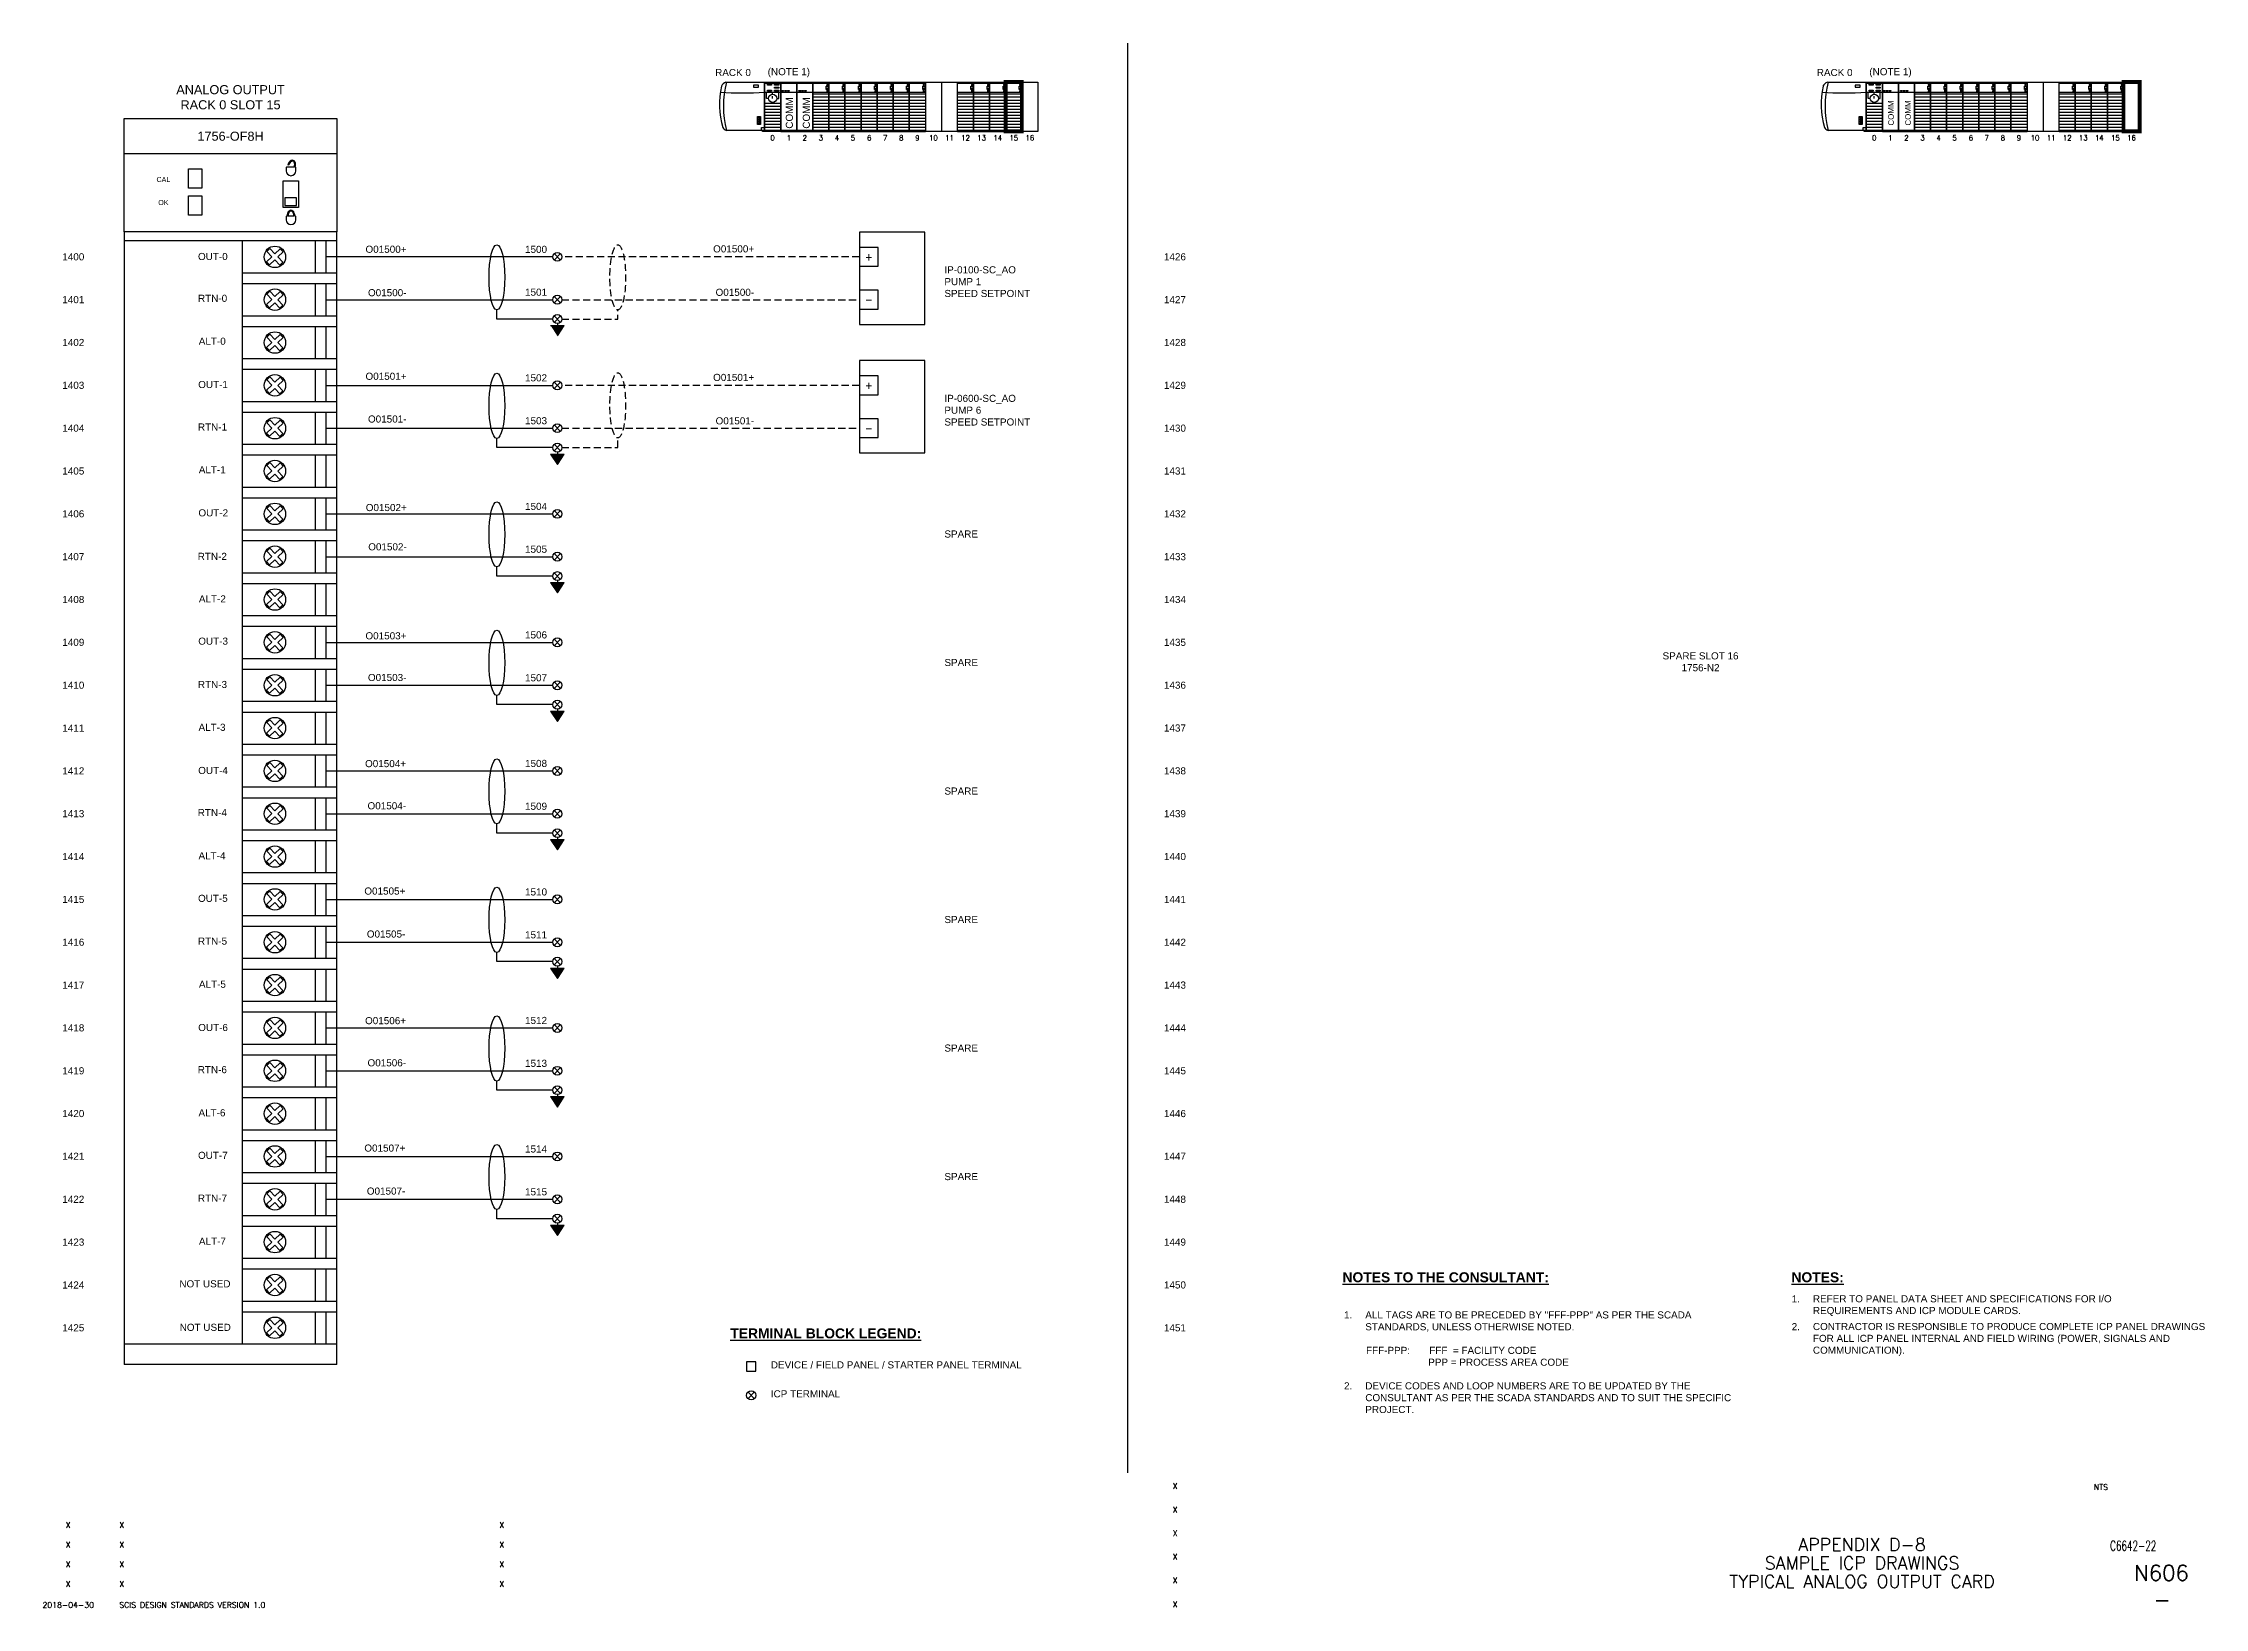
# Paper-space layout 'ANALOG OUTPUT CARD - A1 Sheet' of a CAD drawing. Extents: x 50 to 812, y 22 to 574.
import ezdxf
from ezdxf.enums import TextEntityAlignment as Align

# ---------------------------------------------------------------- set-up
doc = ezdxf.new("R2010")
doc.units = 0
doc.linetypes.add('HIDDEN', pattern=[0.375, 0.25, -0.125])
for name, color, linetype in [('BOR-A1', 7, 'Continuous'), ('N-ANNO-TEXT', 2, 'Continuous'), ('N-DIAG-HIDDEN', 4, 'Continuous')]:
    doc.layers.add(name, color=color, linetype=linetype)
doc.layers.add('N-DIAG', color=4, linetype='Continuous', lineweight=25)
doc.layers.add('N-EQPM', color=4, linetype='Continuous', lineweight=25)
doc.styles.add('_CGS_2-5_NOTES', font='arial.ttf', dxfattribs={"height": 2.5})
doc.styles.add('_CGS_3-5_SUBHEADING', font='arialbd.ttf', dxfattribs={"height": 3.5})
doc.styles.add('ARIL', font='romans')
doc.styles.add('STD2-0', font='simplex.shx', dxfattribs={"height": 2})
doc.styles.add('STD3-5', font='simplex.shx', dxfattribs={"height": 3.5})
doc.styles.add('STD4-5', font='simplex.shx', dxfattribs={"height": 4.5})
doc.styles.add('STD5-5', font='SIMPLEX')

psp = doc.layouts.new('ANALOG OUTPUT CARD - A1 Sheet')

# ---------------------------------------------------------------- texts
at = {"layer": 'N-ANNO-TEXT', "style": '_CGS_2-5_NOTES'}
for s, p in [('OUT-0', (104.74, 497.58)), ('RTN-0', (104.75, 482.84)), ('ALT-0', (105.02, 467.71)), ('OUT-1', (104.81, 452.44)), ('RTN-1', (104.72, 437.47)), ('ALT-1', (105.03, 422.4)), ('OUT-2', (104.89, 407.2)), ('RTN-2', (104.65, 391.86)), ('ALT-2', (105.06, 376.87)), ('OUT-3', (104.84, 361.98)), ('RTN-3', (104.7, 346.7)), ('ALT-3', (104.94, 331.6)), ('OUT-4', (104.81, 316.39)), ('RTN-4', (104.66, 301.53)), ('ALT-4', (104.92, 286.31)), ('OUT-5', (104.75, 271.31)), ('RTN-5', (104.71, 256.23)), ('ALT-5', (105.07, 241.03)), ('OUT-6', (104.81, 225.77)), ('RTN-6', (104.66, 210.92)), ('ALT-6', (104.92, 195.7)), ('OUT-7', (104.75, 180.7)), ('RTN-7', (104.71, 165.62)), ('ALT-7', (105.07, 150.42)), ('NOT USED', (98.17, 135.41)), ('NOT USED', (98.29, 120.08))]:
    psp.add_text(s, height=2.5, dxfattribs=at).set_placement(p)
for s, insert, char_height, width, attachment_point in [('RACK 0', (293.42, 563.66), 2.5, 22.2931, 5), ('(NOTE 1)', (313.11, 563.6), 2.5, 30.8297, 5), ('RACK 0', (681.93, 563.66), 2.5, 22.2931, 5), ('(NOTE 1)', (701.61, 563.6), 2.5, 30.8297, 5), ('ANALOG OUTPUT\\PRACK 0 SLOT 15', (116.22, 554.95), 3.2, 110.5438, 5), ('1756-OF8H', (116.22, 541.21), 3.2, 110.5438, 5), ('{\\Fromans|c0;0}', (307.38, 540.64), 1.8, 8.6989, 5), ('{\\Fromans|c0;1}', (313.1, 540.64), 1.8, 8.6989, 5), ('{\\Fromans|c0;2}', (318.73, 540.64), 1.8, 8.6989, 5), ('{\\Fromans|c0;3}', (324.4, 540.64), 1.8, 8.6989, 5), ('{\\Fromans|c0;4}', (330.07, 540.64), 1.8, 8.6989, 5), ('{\\Fromans|c0;5}', (335.72, 540.64), 1.8, 8.6989, 5), ('{\\Fromans|c0;6}', (341.44, 540.64), 1.8, 8.6989, 5), ('{\\Fromans|c0;7}', (347.08, 540.64), 1.8, 8.6989, 5), ('{\\Fromans|c0;8}', (352.75, 540.64), 1.8, 8.6989, 5), ('{\\Fromans|c0;9}', (358.42, 540.64), 1.8, 8.6989, 5), ('{\\Fromans|c0;10}', (364.07, 540.64), 1.8, 8.6989, 5), ('{\\Fromans|c0;11}', (369.79, 540.64), 1.8, 8.6989, 5), ('{\\Fromans|c0;12}', (375.42, 540.64), 1.8, 8.6989, 5), ('{\\Fromans|c0;13}', (381.09, 540.64), 1.8, 8.6989, 5), ('{\\Fromans|c0;14}', (386.76, 540.64), 1.8, 8.6989, 5), ('{\\Fromans|c0;15}', (392.43, 540.64), 1.8, 8.6989, 5), ('{\\Fromans|c0;16}', (398.1, 540.64), 1.8, 8.6989, 5), ('{\\Fromans|c0;0}', (695.88, 540.64), 1.8, 8.6989, 5), ('{\\Fromans|c0;1}', (701.6, 540.64), 1.8, 8.6989, 5), ('{\\Fromans|c0;2}', (707.24, 540.64), 1.8, 8.6989, 5), ('{\\Fromans|c0;3}', (712.91, 540.64), 1.8, 8.6989, 5), ('{\\Fromans|c0;4}', (718.57, 540.64), 1.8, 8.6989, 5), ('{\\Fromans|c0;5}', (724.23, 540.64), 1.8, 8.6989, 5), ('{\\Fromans|c0;6}', (729.95, 540.64), 1.8, 8.6989, 5), ('{\\Fromans|c0;7}', (735.58, 540.64), 1.8, 8.6989, 5), ('{\\Fromans|c0;8}', (741.25, 540.64), 1.8, 8.6989, 5), ('{\\Fromans|c0;9}', (746.92, 540.64), 1.8, 8.6989, 5), ('{\\Fromans|c0;10}', (752.57, 540.64), 1.8, 8.6989, 5), ('{\\Fromans|c0;11}', (758.29, 540.64), 1.8, 8.6989, 5), ('{\\Fromans|c0;12}', (763.93, 540.64), 1.8, 8.6989, 5), ('{\\Fromans|c0;13}', (769.6, 540.64), 1.8, 8.6989, 5), ('{\\Fromans|c0;14}', (775.26, 540.64), 1.8, 8.6989, 5), ('{\\Fromans|c0;15}', (780.93, 540.64), 1.8, 8.6989, 5), ('{\\Fromans|c0;16}', (786.6, 540.64), 1.8, 8.6989, 5), ('CAL', (92.54, 525.96), 1.8, 15.2361, 5), ('OK', (92.54, 517.84), 1.8, 15.2361, 5), ('1400', (60.77, 498.7), 2.5, 15.2361, 5), ('O01500+', (178.28, 502.63), 2.5, 43.2618, 3), ('1500', (227.84, 502.59), 2.5, 43.2618, 3), ('O01500+', (300.87, 502.76), 2.5, 43.2618, 3), ('1426', (449.27, 498.7), 2.5, 15.2361, 5), ('IP-0100-SC_AO\\PPUMP 1 \\PSPEED SETPOINT', (367.97, 495.38), 2.5, 36.6966, 1), ('1401', (60.77, 483.6), 2.5, 15.2361, 5), ('O01500-', (178.28, 487.32), 2.5, 43.2618, 3), ('1501', (227.84, 487.49), 2.5, 43.2618, 3), ('O01500-', (300.87, 487.45), 2.5, 43.2618, 3), ('1427', (449.27, 483.6), 2.5, 15.2361, 5), ('1402', (60.77, 468.5), 2.5, 15.2361, 5), ('1428', (449.27, 468.5), 2.5, 15.2361, 5), ('O01501+', (178.28, 457.85), 2.5, 42.0036, 3), ('O01501+', (300.87, 457.45), 2.5, 43.2618, 3), ('1403', (60.77, 453.4), 2.5, 15.2361, 5), ('1502', (227.84, 457.29), 2.5, 43.2618, 3), ('IP-0600-SC_AO\\PPUMP 6 \\PSPEED SETPOINT', (367.97, 450.07), 2.5, 44.2365, 1), ('1429', (449.27, 453.4), 2.5, 15.2361, 5), ('O01501-', (178.28, 442.78), 2.5, 42.0036, 3), ('1503', (227.84, 442.18), 2.5, 43.2618, 3), ('O01501-', (300.87, 442.14), 2.5, 43.2618, 3), ('1404', (60.77, 438.3), 2.5, 15.2361, 5), ('1430', (449.27, 438.3), 2.5, 15.2361, 5), ('1405', (60.77, 423.19), 2.5, 15.2361, 5), ('1431', (449.27, 423.19), 2.5, 15.2361, 5), ('1504', (227.84, 411.98), 2.5, 43.2618, 3), ('1406', (60.77, 408.09), 2.5, 15.2361, 5), ('O01502+', (178.37, 411.57), 2.5, 43.2618, 3), ('1432', (449.27, 408.09), 2.5, 15.2361, 5), ('O01502-', (178.37, 397.73), 2.5, 43.2618, 3), ('1505', (227.84, 396.88), 2.5, 43.2618, 3), ('SPARE', (367.97, 402.25), 2.5, 44.2365, 1), ('1407', (60.77, 392.99), 2.5, 15.2361, 5), ('1433', (449.27, 392.99), 2.5, 15.2361, 5), ('1408', (60.77, 377.89), 2.5, 15.2361, 5), ('1434', (449.27, 377.89), 2.5, 15.2361, 5), ('O01503+', (178.26, 366.36), 2.5, 43.2618, 3), ('1506', (227.84, 366.67), 2.5, 43.2618, 3), ('1409', (60.77, 362.79), 2.5, 15.2361, 5), ('1435', (449.27, 362.79), 2.5, 15.2361, 5), ('SPARE SLOT 16\\P1756-N2', (634.63, 355.93), 2.5, 259.2087, 5), ('O01503-', (178.26, 351.66), 2.5, 43.2618, 3), ('1507', (227.84, 351.57), 2.5, 43.2618, 3), ('SPARE', (367.97, 356.94), 2.5, 44.2365, 1), ('1410', (60.77, 347.68), 2.5, 15.2361, 5), ('1436', (449.27, 347.68), 2.5, 15.2361, 5), ('1411', (60.77, 332.58), 2.5, 15.2361, 5), ('1437', (449.27, 332.58), 2.5, 15.2361, 5), ('O01504+', (178.12, 321.3), 2.5, 43.2618, 3), ('1508', (227.84, 321.37), 2.5, 43.2618, 3), ('1412', (60.77, 317.48), 2.5, 15.2361, 5), ('1438', (449.27, 317.48), 2.5, 15.2361, 5), ('O01504-', (178.12, 306.44), 2.5, 43.2618, 3), ('1509', (227.84, 306.27), 2.5, 43.2618, 3), ('SPARE', (367.97, 311.63), 2.5, 44.2365, 1), ('1413', (60.77, 302.38), 2.5, 15.2361, 5), ('1439', (449.27, 302.38), 2.5, 15.2361, 5), ('1414', (60.77, 287.28), 2.5, 15.2361, 5), ('1440', (449.27, 287.28), 2.5, 15.2361, 5), ('O01505+', (177.87, 276.38), 2.5, 43.2618, 3), ('1510', (227.84, 276.06), 2.5, 43.2618, 3), ('1415', (60.77, 272.17), 2.5, 15.2361, 5), ('1441', (449.27, 272.17), 2.5, 15.2361, 5), ('O01505-', (177.87, 261.23), 2.5, 43.2618, 3), ('1511', (227.84, 260.96), 2.5, 43.2618, 3), ('SPARE', (367.97, 266.33), 2.5, 44.2365, 1), ('1416', (60.77, 257.07), 2.5, 15.2361, 5), ('1442', (449.27, 257.07), 2.5, 15.2361, 5), ('1417', (60.77, 241.97), 2.5, 15.2361, 5), ('1443', (449.27, 241.97), 2.5, 15.2361, 5), ('O01506+', (178.12, 230.69), 2.5, 43.2618, 3), ('1512', (227.84, 230.76), 2.5, 43.2618, 3), ('1418', (60.77, 226.87), 2.5, 15.2361, 5), ('1444', (449.27, 226.87), 2.5, 15.2361, 5), ('O01506-', (178.12, 215.83), 2.5, 43.2618, 3), ('1513', (227.84, 215.65), 2.5, 43.2618, 3), ('SPARE', (367.97, 221.02), 2.5, 44.2365, 1), ('1419', (60.77, 211.76), 2.5, 15.2361, 5), ('1445', (449.27, 211.76), 2.5, 15.2361, 5), ('1420', (60.77, 196.66), 2.5, 15.2361, 5), ('1446', (449.27, 196.66), 2.5, 15.2361, 5), ('O01507+', (177.87, 185.77), 2.5, 43.2618, 3), ('1514', (227.84, 185.45), 2.5, 43.2618, 3), ('1421', (60.77, 181.63), 2.5, 15.2361, 5), ('SPARE', (367.97, 175.71), 2.5, 44.2365, 1), ('1447', (449.27, 181.63), 2.5, 15.2361, 5), ('1422', (60.77, 166.46), 2.5, 15.2361, 5), ('O01507-', (177.87, 170.61), 2.5, 43.2618, 3), ('1515', (227.84, 170.35), 2.5, 43.2618, 3), ('1448', (449.27, 166.46), 2.5, 15.2361, 5), ('1423', (60.77, 151.36), 2.5, 15.2361, 5), ('1449', (449.27, 151.36), 2.5, 15.2361, 5), ('1424', (60.77, 136.25), 2.5, 15.2361, 5), ('1450', (449.27, 136.25), 2.5, 15.2361, 5), ('1.', (666.77, 132.59), 2.5, 96.6043, 1), ('REFER TO PANEL DATA SHEET AND SPECIFICATIONS FOR I/O REQUIREMENTS AND ICP MODULE CARDS.', (674.26, 132.65), 2.5, 126.4424, 1), ('1425', (60.77, 121.15), 2.5, 15.2361, 5), ('1451', (449.27, 121.15), 2.5, 15.2361, 5), ('\\pi-7.5,l7.5,t7.5;{\\fArial|b0|i0|c0|p39;1.^IALL TAGS ARE TO BE PRECEDED BY "FFF-PPP" AS PER THE SCADA STANDARDS, UNLESS OTHERWISE NOTED.\\P\\pi0,l0,tz;\\P        FFF-PPP:       FFF  = FACILITY CODE\\P ^I^I          PPP = PROCESS AREA CODE \\P\\P\\pi-7.5,l7.5,t7.5;2.^IDEVICE CODES AND LOOP NUMBERS ARE TO BE UPDATED BY THE CONSULTANT AS PER THE SCADA STANDARDS AND TO SUIT THE SPECIFIC PROJECT.}', (508.9, 126.95), 2.5, 141.5827, 1), ('2.', (666.77, 122.79), 2.5, 96.6043, 1), ('CONTRACTOR IS RESPONSIBLE TO PRODUCE COMPLETE ICP PANEL DRAWINGS FOR ALL ICP PANEL INTERNAL AND FIELD WIRING (POWER, SIGNALS AND COMMUNICATION). ', (674.26, 122.85), 2.5, 141.5827, 1), ('DEVICE / FIELD PANEL / STARTER PANEL TERMINAL', (306.76, 109.34), 2.5, 126.4424, 1), ('ICP TERMINAL', (306.76, 99.13), 2.5, 126.4424, 1)]:
    psp.add_mtext(s, dxfattribs=dict(at, insert=insert, char_height=char_height, width=width, attachment_point=attachment_point))
at = {"layer": 'N-ANNO-TEXT', "width": 30.8297, "attachment_point": 5, "rotation": 90, "style": '_CGS_2-5_NOTES'}
for insert, char_height in [((313.3, 549.4), 2.5), ((319.29, 549.4), 2.5), ((701.8, 549.4), 2), ((707.8, 549.4), 2)]:
    psp.add_mtext('COMM', dxfattribs=dict(at, insert=insert, char_height=char_height))
at = {"layer": 'N-ANNO-TEXT', "color": 4, "char_height": 3.5, "width": 84.9917, "attachment_point": 1, "style": '_CGS_3-5_SUBHEADING'}
for s, insert in [('{\\LNOTES TO THE CONSULTANT:}', (508.36, 140.73)), ('{\\LNOTES:}', (666.68, 140.73)), ('{\\LTERMINAL BLOCK LEGEND:}', (292.46, 120.95))]:
    psp.add_mtext(s, dxfattribs=dict(at, insert=insert))
at = {"layer": 'N-EQPM', "style": 'ARIL'}
for s, p in [('+', (341.28, 498.7)), ('-', (341.28, 483.6)), ('+', (341.28, 453.4)), ('-', (341.28, 438.3))]:
    psp.add_text(s, height=2.48, dxfattribs=at).set_placement(p, align=Align.MIDDLE_CENTER)

# ---------------------------------------------------------------- blocks, each defined once
blk = doc.blocks.new('CGS A1 TITLE ATT')
at = {"layer": 'BOR-A1', "color": 1}
for tag, p, height, style in [('DATE', (448.47, 64.4), 2, 'STD2-0'), ('DRAWN', (448.47, 56.08), 2, 'STD2-0'), ('DESIGNER', (448.47, 47.76), 2, 'STD2-0'), ('FILE', (783.85, 42.55), 3.5, 'STD3-5'), ('CHECKED', (448.47, 39.44), 2, 'STD2-0'), ('ENGINEER', (448.47, 31.12), 2, 'STD2-0'), ('AD909', (787.49, 32), 5.5, 'STD5-5'), ('APPROVED', (448.47, 22.72), 2, 'STD2-0')]:
    blk.add_attdef(tag, p, '', height=height, dxfattribs=dict(at, style=style))
at = {"layer": 'BOR-A1', "color": 1, "style": 'STD2-0', "flags": 4}
blk.add_attdef('SCALE', (773.37, 64), '', height=2, dxfattribs=at)
at = {"layer": 'BOR-A1', "color": 1, "style": 'STD4-5'}
for tag, p in [('TITLE-1', (691.59, 44.75)), ('TITLE-2', (691.59, 38.25)), ('TITLE-3', (691.59, 31.75)), ('TITLE-4', (691.59, 25.25))]:
    blk.add_attdef(tag, text='', height=4.5, dxfattribs=at).set_placement(p, align=Align.MIDDLE_CENTER)
at = {"layer": 'BOR-A1', "color": 1, "style": 'STD5-5'}
blk.add_attdef('999', text='', height=5.5, dxfattribs=at).set_placement((800.49, 22.5), align=Align.RIGHT)
blk = doc.blocks.new('CGS A1 REV ATT')
at = {"layer": 'BOR-A1', "color": 1, "style": 'STD2-0'}
for tag, p in [('R5-DATE', (58.99, 50.62)), ('R5-BY', (211.87, 50.62)), ('R4-DATE', (58.99, 43.7)), ('R3-DATE', (58.99, 36.78)), ('R4-BY', (211.87, 43.7)), ('R3-BY', (211.87, 36.78)), ('R2-DATE', (58.99, 29.86)), ('R2-BY', (211.87, 29.86)), ('R1-DATE', (58.99, 22.46)), ('R1-BY', (211.87, 22.46))]:
    blk.add_attdef(tag, text='', height=2, dxfattribs=at).set_placement(p, align=Align.CENTER)
for tag, p in [('R5-DESC', (76.99, 50.62)), ('R4-DESC', (76.99, 43.7)), ('R3-DESC', (76.99, 36.78)), ('R2-DESC', (76.99, 29.86)), ('R1-DESC', (76.99, 22.46))]:
    blk.add_attdef(tag, p, '', height=2, dxfattribs=at)

# ---------------------------------------------------------------- hatches: boundary and pattern name
at = {"layer": 'N-DIAG'}
for points in [[(231.47, 470.83), (233.83, 474.47), (229.11, 474.47)], [(231.47, 425.52), (233.83, 429.17), (229.11, 429.17)], [(231.47, 380.22), (233.83, 383.86), (229.11, 383.86)], [(231.47, 334.91), (233.83, 338.56), (229.11, 338.56)], [(231.47, 289.6), (233.83, 293.25), (229.11, 293.25)], [(231.47, 244.3), (233.83, 247.94), (229.11, 247.94)], [(231.47, 198.99), (233.83, 202.64), (229.11, 202.64)], [(231.47, 153.69), (233.83, 157.33), (229.11, 157.33)]]:
    psp.add_hatch(color=256, dxfattribs=at).paths.add_polyline_path(points)

# ---------------------------------------------------------------- linework, layer by layer
for p, q in [((310.24, 543.24), (304.57, 543.24)), ((698.74, 543.24), (693.07, 543.24))]:
    psp.add_line(p, q)
for points in [[(310.24, 542.89), (315.91, 542.89), (315.91, 543.24), (310.24, 543.24)], [(315.91, 542.89), (321.58, 542.89), (321.58, 543.24), (315.91, 543.24)], [(698.74, 542.89), (704.41, 542.89), (704.41, 543.24), (698.74, 543.24)], [(704.41, 542.89), (710.08, 542.89), (710.08, 543.24), (704.41, 543.24)]]:
    psp.add_lwpolyline(points, close=True)
for p, q in [((229.9, 498.7), (149.91, 498.7)), ((149.91, 483.6), (229.9, 483.6)), ((231.47, 470.83), (233.83, 474.47)), ((229.11, 429.17), (231.47, 425.52)), ((231.47, 425.52), (233.83, 429.17)), ((229.11, 383.86), (231.47, 380.22)), ((231.47, 380.22), (233.83, 383.86)), ((229.11, 338.56), (231.47, 334.91)), ((231.47, 334.91), (233.83, 338.56)), ((229.11, 293.25), (231.47, 289.6)), ((231.47, 289.6), (233.83, 293.25)), ((229.11, 247.94), (231.47, 244.3)), ((231.47, 244.3), (233.83, 247.94)), ((229.11, 202.64), (231.47, 198.99)), ((231.47, 198.99), (233.83, 202.64)), ((229.11, 157.33), (231.47, 153.69)), ((231.47, 153.69), (233.83, 157.33)), ((298.76, 98.43), (300.93, 96.25)), ((300.93, 98.43), (298.76, 96.25))]:
    psp.add_line(p, q, dxfattribs=at)
at = {"layer": 'N-DIAG', "linetype": 'Continuous'}
for p, q in [((149.91, 453.4), (229.9, 453.4)), ((149.91, 438.3), (229.9, 438.3)), ((149.91, 408.09), (229.9, 408.09)), ((149.91, 392.99), (229.9, 392.99)), ((149.91, 362.79), (229.9, 362.79)), ((149.91, 347.68), (229.9, 347.68)), ((149.91, 317.48), (229.9, 317.48)), ((149.91, 302.38), (229.9, 302.38)), ((149.91, 272.17), (229.9, 272.17)), ((149.91, 257.07), (229.9, 257.07)), ((149.91, 226.87), (229.9, 226.87)), ((149.91, 211.76), (229.9, 211.76)), ((149.91, 181.56), (229.9, 181.56)), ((149.91, 166.46), (229.9, 166.46))]:
    psp.add_line(p, q, dxfattribs=at)
for points in [[(229.9, 476.76), (210.16, 476.76), (210.15, 479.99)], [(229.9, 431.45), (210.16, 431.45), (210.15, 434.68)], [(229.9, 386.15), (210.16, 386.15), (210.15, 389.38)], [(229.9, 340.84), (210.16, 340.84), (210.15, 344.07)], [(229.9, 295.53), (210.16, 295.53), (210.15, 298.77)], [(229.9, 250.23), (210.16, 250.23), (210.15, 253.46)], [(229.9, 204.92), (210.16, 204.92), (210.15, 208.15)], [(229.9, 159.62), (210.16, 159.62), (210.15, 162.85)]]:
    psp.add_lwpolyline(points, dxfattribs=at)
at = {"layer": 'N-DIAG'}
for points in [[(229.11, 474.47), (233.83, 474.47)], [(231.47, 475.18), (231.47, 474.47)], [(229.11, 429.17), (233.83, 429.17)], [(231.47, 429.88), (231.47, 429.17)], [(229.11, 383.86), (233.83, 383.86)], [(231.47, 384.57), (231.47, 383.86)], [(229.11, 338.56), (233.83, 338.56)], [(231.47, 339.27), (231.47, 338.56)], [(229.11, 293.25), (233.83, 293.25)], [(231.47, 293.96), (231.47, 293.25)], [(229.11, 247.94), (233.83, 247.94)], [(231.47, 248.65), (231.47, 247.94)], [(229.11, 202.64), (233.83, 202.64)], [(231.47, 203.35), (231.47, 202.64)], [(229.11, 157.33), (233.83, 157.33)], [(231.47, 158.04), (231.47, 157.33)]]:
    psp.add_lwpolyline(points, dxfattribs=at)
at = {"layer": 'N-DIAG', "linetype": 'HIDDEN', "ltscale": 10, "flags": 128}
psp.add_lwpolyline([(233.05, 476.76), (252.78, 476.76), (252.79, 479.99)], dxfattribs=at)
at = {"layer": 'N-DIAG'}
psp.add_circle((299.84, 97.34), 1.63, dxfattribs=at)
for centre, major_axis, ratio in [((137.71, 530.76), (-0.64, -1.93), 0.666667), ((137.71, 530.76), (-0.55, -1.65), 0.610413), ((137.53, 513.09), (0, -2.03), 0.666667), ((137.53, 513.09), (0, -1.74), 0.610413)]:
    psp.add_ellipse(centre, major_axis=major_axis, ratio=ratio, start_param=1.570796, end_param=4.712389, dxfattribs=at)
for centre in [(210.15, 491.48), (210.15, 446.18), (210.15, 400.87), (210.15, 355.57), (210.15, 310.26), (210.15, 264.95), (210.15, 219.65), (210.15, 174.34)]:
    psp.add_ellipse(centre, major_axis=(0, 11.49), ratio=0.241404, dxfattribs=at)
at = {"layer": 'N-DIAG', "linetype": 'HIDDEN', "ltscale": 10}
for centre in [(252.79, 491.48), (252.79, 446.36)]:
    psp.add_ellipse(centre, major_axis=(0, 11.49), ratio=0.241404, dxfattribs=at)
at = {"layer": 'N-DIAG-HIDDEN', "linetype": 'HIDDEN', "ltscale": 10}
for p, q in [((337.98, 498.7), (233.05, 498.7)), ((233.05, 483.6), (337.98, 483.6)), ((337.98, 453.4), (233.05, 453.4)), ((233.05, 438.3), (337.98, 438.3))]:
    psp.add_line(p, q, dxfattribs=at)
psp.add_lwpolyline([(233.05, 431.45), (252.79, 431.45), (252.79, 434.87)], dxfattribs=at)
at = {"layer": 'N-EQPM'}
for p, q in [((432.5, 574), (432.5, 70)), ((304.57, 559.9), (310.24, 559.9)), ((304.57, 556.71), (310.24, 556.71)), ((305.28, 554.58), (305.28, 556.71)), ((307.4, 556), (307.4, 556.71)), ((309.53, 554.58), (309.53, 556.71)), ((310.24, 559.9), (315.91, 559.9)), ((310.24, 556.71), (315.91, 556.71)), ((310.64, 557.36), (311.28, 557.36)), ((310.64, 557.08), (310.64, 557.36)), ((311.28, 557.08), (310.64, 557.08)), ((311.28, 557.36), (311.28, 557.08)), ((311.64, 557.36), (312.28, 557.36)), ((311.64, 557.08), (311.64, 557.36)), ((312.28, 557.08), (311.64, 557.08)), ((312.28, 557.36), (312.28, 557.08)), ((312.63, 557.36), (313.27, 557.36)), ((312.63, 557.08), (312.63, 557.36)), ((313.27, 557.08), (312.63, 557.08)), ((313.27, 557.36), (313.27, 557.08)), ((315.91, 559.9), (321.58, 559.9)), ((315.91, 556.71), (321.58, 556.71)), ((316.64, 557.36), (317.28, 557.36)), ((316.64, 557.08), (316.64, 557.36)), ((317.28, 557.08), (316.64, 557.08)), ((317.28, 557.36), (317.28, 557.08)), ((317.63, 557.36), (318.27, 557.36)), ((317.63, 557.08), (317.63, 557.36)), ((318.27, 557.08), (317.63, 557.08)), ((318.27, 557.36), (318.27, 557.08)), ((318.62, 557.36), (319.27, 557.36)), ((318.62, 557.08), (318.62, 557.36)), ((319.27, 557.08), (318.62, 557.08)), ((319.27, 557.36), (319.27, 557.08)), ((321.58, 559.9), (327.25, 559.9)), ((321.58, 556.71), (327.25, 556.71)), ((326.52, 559.58), (326.56, 559.57)), ((326.82, 559.47), (326.82, 559.48)), ((327.25, 560.25), (327.25, 542.89)), ((327.25, 559.9), (332.91, 559.9)), ((327.25, 556.71), (332.91, 556.71)), ((332.19, 559.58), (332.23, 559.57)), ((332.49, 559.47), (332.49, 559.48)), ((332.91, 559.9), (338.58, 559.9)), ((332.91, 556.71), (338.58, 556.71)), ((337.86, 559.58), (337.9, 559.57)), ((338.16, 559.47), (338.16, 559.48)), ((338.58, 559.9), (344.25, 559.9)), ((338.58, 556.71), (344.25, 556.71)), ((343.53, 559.58), (343.57, 559.57)), ((343.83, 559.47), (343.83, 559.48)), ((344.25, 559.9), (349.92, 559.9)), ((344.25, 556.71), (349.92, 556.71)), ((349.2, 559.58), (349.24, 559.57)), ((349.49, 559.47), (349.5, 559.48)), ((349.92, 559.9), (355.59, 559.9)), ((349.92, 556.71), (355.59, 556.71)), ((354.87, 559.58), (354.91, 559.57)), ((355.16, 559.47), (355.17, 559.48)), ((355.59, 560.25), (355.59, 542.89)), ((355.59, 559.9), (361.26, 559.9)), ((355.59, 556.71), (361.26, 556.71)), ((360.54, 559.58), (360.57, 559.57)), ((360.83, 559.47), (360.84, 559.48)), ((366.93, 560.25), (366.93, 542.89)), ((372.6, 559.9), (378.27, 559.9)), ((372.6, 556.71), (378.27, 556.71)), ((377.55, 559.58), (377.58, 559.57)), ((377.84, 559.47), (377.85, 559.48)), ((378.27, 559.9), (383.93, 559.9)), ((378.27, 556.71), (383.93, 556.71)), ((383.21, 559.58), (383.25, 559.57)), ((383.51, 559.47), (383.51, 559.48)), ((383.93, 559.9), (389.6, 559.9)), ((383.93, 556.71), (389.6, 556.71)), ((388.88, 559.58), (388.92, 559.57)), ((389.18, 559.47), (389.18, 559.48)), ((389.6, 559.9), (395.27, 559.9)), ((389.6, 556.71), (395.27, 556.71)), ((394.55, 559.58), (394.59, 559.57)), ((394.85, 559.47), (394.85, 559.48)), ((693.07, 559.9), (698.74, 559.9)), ((693.07, 556.71), (698.74, 556.71)), ((693.78, 554.58), (693.78, 556.71)), ((695.91, 556), (695.91, 556.71)), ((698.03, 554.58), (698.03, 556.71)), ((698.74, 559.9), (704.41, 559.9)), ((698.74, 556.71), (704.41, 556.71)), ((699.15, 557.36), (699.79, 557.36)), ((699.15, 557.08), (699.15, 557.36)), ((699.79, 557.08), (699.15, 557.08)), ((699.79, 557.36), (699.79, 557.08)), ((700.14, 557.36), (700.78, 557.36)), ((700.14, 557.08), (700.14, 557.36)), ((700.78, 557.08), (700.14, 557.08)), ((700.78, 557.36), (700.78, 557.08)), ((701.13, 557.36), (701.77, 557.36)), ((701.13, 557.08), (701.13, 557.36)), ((701.77, 557.08), (701.13, 557.08)), ((701.77, 557.36), (701.77, 557.08)), ((704.41, 559.9), (710.08, 559.9)), ((704.41, 556.71), (710.08, 556.71)), ((705.14, 557.36), (705.78, 557.36)), ((705.14, 557.08), (705.14, 557.36)), ((705.78, 557.08), (705.14, 557.08)), ((705.78, 557.36), (705.78, 557.08)), ((706.14, 557.36), (706.78, 557.36)), ((706.14, 557.08), (706.14, 557.36)), ((706.78, 557.08), (706.14, 557.08)), ((706.78, 557.36), (706.78, 557.08)), ((707.13, 557.36), (707.77, 557.36)), ((707.13, 557.08), (707.13, 557.36)), ((707.77, 557.08), (707.13, 557.08)), ((707.77, 557.36), (707.77, 557.08)), ((710.08, 559.9), (715.75, 559.9)), ((710.08, 556.71), (715.75, 556.71)), ((715.03, 559.58), (715.06, 559.57)), ((715.32, 559.47), (715.33, 559.48)), ((715.75, 560.25), (715.75, 542.89)), ((715.75, 559.9), (721.42, 559.9)), ((715.75, 556.71), (721.42, 556.71)), ((720.7, 559.58), (720.73, 559.57)), ((720.99, 559.47), (721, 559.48)), ((721.42, 559.9), (727.09, 559.9)), ((721.42, 556.71), (727.09, 556.71)), ((726.37, 559.58), (726.4, 559.57)), ((726.66, 559.47), (726.67, 559.48)), ((727.09, 559.9), (732.76, 559.9)), ((727.09, 556.71), (732.76, 556.71)), ((732.04, 559.58), (732.07, 559.57)), ((732.33, 559.47), (732.34, 559.48)), ((732.76, 559.9), (738.42, 559.9)), ((732.76, 556.71), (738.42, 556.71)), ((737.7, 559.58), (737.74, 559.57)), ((738, 559.47), (738, 559.48)), ((738.42, 559.9), (744.09, 559.9)), ((738.42, 556.71), (744.09, 556.71)), ((743.37, 559.58), (743.41, 559.57)), ((743.67, 559.47), (743.67, 559.48)), ((744.09, 560.25), (744.09, 542.89)), ((744.09, 559.9), (749.76, 559.9)), ((744.09, 556.71), (749.76, 556.71)), ((749.04, 559.58), (749.08, 559.57)), ((749.34, 559.47), (749.34, 559.48)), ((755.43, 560.25), (755.43, 542.89)), ((761.1, 559.9), (766.77, 559.9)), ((761.1, 556.71), (766.77, 556.71)), ((766.05, 559.58), (766.09, 559.57)), ((766.34, 559.47), (766.35, 559.48)), ((766.77, 559.9), (772.44, 559.9)), ((766.77, 556.71), (772.44, 556.71)), ((771.72, 559.58), (771.75, 559.57)), ((772.01, 559.47), (772.02, 559.48)), ((772.44, 559.9), (778.11, 559.9)), ((772.44, 556.71), (778.11, 556.71)), ((777.39, 559.58), (777.42, 559.57)), ((777.68, 559.47), (777.69, 559.48)), ((778.11, 559.9), (783.78, 559.9)), ((778.11, 556.71), (783.78, 556.71)), ((783.06, 559.58), (783.09, 559.57)), ((783.35, 559.47), (783.36, 559.48)), ((310.24, 552.81), (304.57, 552.81)), ((310.24, 551.75), (304.57, 551.75)), ((310.24, 550.69), (304.57, 550.69)), ((310.24, 549.62), (304.57, 549.62)), ((305.99, 554.58), (305.28, 554.58)), ((307.4, 554.58), (307.4, 555.29)), ((308.82, 554.58), (309.53, 554.58)), ((327.25, 556), (321.58, 556)), ((327.25, 554.94), (321.58, 554.94)), ((327.25, 553.87), (321.58, 553.87)), ((327.25, 552.81), (321.58, 552.81)), ((327.25, 551.75), (321.58, 551.75)), ((327.25, 550.69), (321.58, 550.69)), ((327.25, 549.62), (321.58, 549.62)), ((332.91, 556), (327.25, 556)), ((332.91, 554.94), (327.25, 554.94)), ((332.91, 553.87), (327.25, 553.87)), ((332.91, 552.81), (327.25, 552.81)), ((332.91, 551.75), (327.25, 551.75)), ((332.91, 550.69), (327.25, 550.69)), ((332.91, 549.62), (327.25, 549.62)), ((338.58, 556), (332.91, 556)), ((338.58, 554.94), (332.91, 554.94)), ((338.58, 553.87), (332.91, 553.87)), ((338.58, 552.81), (332.91, 552.81)), ((338.58, 551.75), (332.91, 551.75)), ((338.58, 550.69), (332.91, 550.69)), ((338.58, 549.62), (332.91, 549.62)), ((344.25, 556), (338.58, 556)), ((344.25, 554.94), (338.58, 554.94)), ((344.25, 553.87), (338.58, 553.87)), ((344.25, 552.81), (338.58, 552.81)), ((344.25, 551.75), (338.58, 551.75)), ((344.25, 550.69), (338.58, 550.69)), ((344.25, 549.62), (338.58, 549.62)), ((349.92, 556), (344.25, 556)), ((349.92, 554.94), (344.25, 554.94)), ((349.92, 553.87), (344.25, 553.87)), ((349.92, 552.81), (344.25, 552.81)), ((349.92, 551.75), (344.25, 551.75)), ((349.92, 550.69), (344.25, 550.69)), ((349.92, 549.62), (344.25, 549.62)), ((355.59, 556), (349.92, 556)), ((355.59, 554.94), (349.92, 554.94)), ((355.59, 553.87), (349.92, 553.87)), ((355.59, 552.81), (349.92, 552.81)), ((355.59, 551.75), (349.92, 551.75)), ((355.59, 550.69), (349.92, 550.69)), ((355.59, 549.62), (349.92, 549.62)), ((361.26, 556), (355.59, 556)), ((361.26, 554.94), (355.59, 554.94)), ((361.26, 553.87), (355.59, 553.87)), ((361.26, 552.81), (355.59, 552.81)), ((361.26, 551.75), (355.59, 551.75)), ((361.26, 550.69), (355.59, 550.69)), ((361.26, 549.62), (355.59, 549.62)), ((378.27, 556), (372.6, 556)), ((378.27, 554.94), (372.6, 554.94)), ((378.27, 553.87), (372.6, 553.87)), ((378.27, 552.81), (372.6, 552.81)), ((378.27, 551.75), (372.6, 551.75)), ((378.27, 550.69), (372.6, 550.69)), ((378.27, 549.62), (372.6, 549.62)), ((383.93, 556), (378.27, 556)), ((383.93, 554.94), (378.27, 554.94)), ((383.93, 553.87), (378.27, 553.87)), ((383.93, 552.81), (378.27, 552.81)), ((383.93, 551.75), (378.27, 551.75)), ((383.93, 550.69), (378.27, 550.69)), ((383.93, 549.62), (378.27, 549.62)), ((389.6, 556), (383.93, 556)), ((389.6, 554.94), (383.93, 554.94)), ((389.6, 553.87), (383.93, 553.87)), ((389.6, 552.81), (383.93, 552.81)), ((389.6, 551.75), (383.93, 551.75)), ((389.6, 550.69), (383.93, 550.69)), ((389.6, 549.62), (383.93, 549.62)), ((395.27, 556), (389.6, 556)), ((395.27, 554.94), (389.6, 554.94)), ((395.27, 553.87), (389.6, 553.87)), ((395.27, 552.81), (389.6, 552.81)), ((395.27, 551.75), (389.6, 551.75)), ((395.27, 550.69), (389.6, 550.69)), ((395.27, 549.62), (389.6, 549.62)), ((698.74, 552.81), (693.07, 552.81)), ((698.74, 551.75), (693.07, 551.75)), ((698.74, 550.69), (693.07, 550.69)), ((698.74, 549.62), (693.07, 549.62)), ((694.49, 554.58), (693.78, 554.58)), ((695.91, 554.58), (695.91, 555.29)), ((697.33, 554.58), (698.03, 554.58)), ((715.75, 556), (710.08, 556)), ((715.75, 554.94), (710.08, 554.94)), ((715.75, 553.87), (710.08, 553.87)), ((715.75, 552.81), (710.08, 552.81)), ((715.75, 551.75), (710.08, 551.75)), ((715.75, 550.69), (710.08, 550.69)), ((715.75, 549.62), (710.08, 549.62)), ((721.42, 556), (715.75, 556)), ((721.42, 554.94), (715.75, 554.94)), ((721.42, 553.87), (715.75, 553.87)), ((721.42, 552.81), (715.75, 552.81)), ((721.42, 551.75), (715.75, 551.75)), ((721.42, 550.69), (715.75, 550.69)), ((721.42, 549.62), (715.75, 549.62)), ((727.09, 556), (721.42, 556)), ((727.09, 554.94), (721.42, 554.94)), ((727.09, 553.87), (721.42, 553.87)), ((727.09, 552.81), (721.42, 552.81)), ((727.09, 551.75), (721.42, 551.75)), ((727.09, 550.69), (721.42, 550.69)), ((727.09, 549.62), (721.42, 549.62)), ((732.76, 556), (727.09, 556)), ((732.76, 554.94), (727.09, 554.94)), ((732.76, 553.87), (727.09, 553.87)), ((732.76, 552.81), (727.09, 552.81)), ((732.76, 551.75), (727.09, 551.75)), ((732.76, 550.69), (727.09, 550.69)), ((732.76, 549.62), (727.09, 549.62)), ((738.42, 556), (732.76, 556)), ((738.42, 554.94), (732.76, 554.94)), ((738.42, 553.87), (732.76, 553.87)), ((738.42, 552.81), (732.76, 552.81)), ((738.42, 551.75), (732.76, 551.75)), ((738.42, 550.69), (732.76, 550.69)), ((738.42, 549.62), (732.76, 549.62)), ((744.09, 556), (738.42, 556)), ((744.09, 554.94), (738.42, 554.94)), ((744.09, 553.87), (738.42, 553.87)), ((744.09, 552.81), (738.42, 552.81)), ((744.09, 551.75), (738.42, 551.75)), ((744.09, 550.69), (738.42, 550.69)), ((744.09, 549.62), (738.42, 549.62)), ((749.76, 556), (744.09, 556)), ((749.76, 554.94), (744.09, 554.94)), ((749.76, 553.87), (744.09, 553.87)), ((749.76, 552.81), (744.09, 552.81)), ((749.76, 551.75), (744.09, 551.75)), ((749.76, 550.69), (744.09, 550.69)), ((749.76, 549.62), (744.09, 549.62)), ((766.77, 556), (761.1, 556)), ((766.77, 554.94), (761.1, 554.94)), ((766.77, 553.87), (761.1, 553.87)), ((766.77, 552.81), (761.1, 552.81)), ((766.77, 551.75), (761.1, 551.75)), ((766.77, 550.69), (761.1, 550.69)), ((766.77, 549.62), (761.1, 549.62)), ((772.44, 556), (766.77, 556)), ((772.44, 554.94), (766.77, 554.94)), ((772.44, 553.87), (766.77, 553.87)), ((772.44, 552.81), (766.77, 552.81)), ((772.44, 551.75), (766.77, 551.75)), ((772.44, 550.69), (766.77, 550.69)), ((772.44, 549.62), (766.77, 549.62)), ((778.11, 556), (772.44, 556)), ((778.11, 554.94), (772.44, 554.94)), ((778.11, 553.87), (772.44, 553.87)), ((778.11, 552.81), (772.44, 552.81)), ((778.11, 551.75), (772.44, 551.75)), ((778.11, 550.69), (772.44, 550.69)), ((778.11, 549.62), (772.44, 549.62)), ((783.78, 556), (778.11, 556)), ((783.78, 554.94), (778.11, 554.94)), ((783.78, 553.87), (778.11, 553.87)), ((783.78, 552.81), (778.11, 552.81)), ((783.78, 551.75), (778.11, 551.75)), ((783.78, 550.69), (778.11, 550.69)), ((783.78, 549.62), (778.11, 549.62)), ((78.75, 547.44), (153.69, 547.44)), ((78.75, 507.54), (78.75, 547.44)), ((153.69, 547.44), (153.69, 507.54)), ((302.09, 547.85), (303.15, 547.85)), ((303.15, 547.14), (302.09, 547.14)), ((303.15, 546.43), (302.09, 546.43)), ((303.15, 545.72), (302.09, 545.72)), ((310.24, 548.56), (304.57, 548.56)), ((310.24, 547.5), (304.57, 547.5)), ((310.24, 546.43), (304.57, 546.43)), ((310.24, 545.37), (304.57, 545.37)), ((310.24, 544.31), (304.57, 544.31)), ((315.91, 543.24), (310.24, 543.24)), ((321.58, 543.24), (315.91, 543.24)), ((327.25, 548.56), (321.58, 548.56)), ((327.25, 547.5), (321.58, 547.5)), ((327.25, 546.43), (321.58, 546.43)), ((327.25, 545.37), (321.58, 545.37)), ((327.25, 544.31), (321.58, 544.31)), ((327.25, 543.24), (321.58, 543.24)), ((332.91, 548.56), (327.25, 548.56)), ((332.91, 547.5), (327.25, 547.5)), ((332.91, 546.43), (327.25, 546.43)), ((332.91, 545.37), (327.25, 545.37)), ((332.91, 544.31), (327.25, 544.31)), ((332.91, 543.24), (327.25, 543.24)), ((338.58, 548.56), (332.91, 548.56)), ((338.58, 547.5), (332.91, 547.5)), ((338.58, 546.43), (332.91, 546.43)), ((338.58, 545.37), (332.91, 545.37)), ((338.58, 544.31), (332.91, 544.31)), ((338.58, 543.24), (332.91, 543.24)), ((344.25, 548.56), (338.58, 548.56)), ((344.25, 547.5), (338.58, 547.5)), ((344.25, 546.43), (338.58, 546.43)), ((344.25, 545.37), (338.58, 545.37)), ((344.25, 544.31), (338.58, 544.31)), ((344.25, 543.24), (338.58, 543.24)), ((349.92, 548.56), (344.25, 548.56)), ((349.92, 547.5), (344.25, 547.5)), ((349.92, 546.43), (344.25, 546.43)), ((349.92, 545.37), (344.25, 545.37)), ((349.92, 544.31), (344.25, 544.31)), ((349.92, 543.24), (344.25, 543.24)), ((355.59, 548.56), (349.92, 548.56)), ((355.59, 547.5), (349.92, 547.5)), ((355.59, 546.43), (349.92, 546.43)), ((355.59, 545.37), (349.92, 545.37)), ((355.59, 544.31), (349.92, 544.31)), ((355.59, 543.24), (349.92, 543.24)), ((361.26, 548.56), (355.59, 548.56)), ((361.26, 547.5), (355.59, 547.5)), ((361.26, 546.43), (355.59, 546.43)), ((361.26, 545.37), (355.59, 545.37)), ((361.26, 544.31), (355.59, 544.31)), ((361.26, 543.24), (355.59, 543.24)), ((378.27, 548.56), (372.6, 548.56)), ((378.27, 547.5), (372.6, 547.5)), ((378.27, 546.43), (372.6, 546.43)), ((378.27, 545.37), (372.6, 545.37)), ((378.27, 544.31), (372.6, 544.31)), ((378.27, 543.24), (372.6, 543.24)), ((383.93, 548.56), (378.27, 548.56)), ((383.93, 547.5), (378.27, 547.5)), ((383.93, 546.43), (378.27, 546.43)), ((383.93, 545.37), (378.27, 545.37)), ((383.93, 544.31), (378.27, 544.31)), ((383.93, 543.24), (378.27, 543.24)), ((389.6, 548.56), (383.93, 548.56)), ((389.6, 547.5), (383.93, 547.5)), ((389.6, 546.43), (383.93, 546.43)), ((389.6, 545.37), (383.93, 545.37)), ((389.6, 544.31), (383.93, 544.31)), ((389.6, 543.24), (383.93, 543.24)), ((395.27, 548.56), (389.6, 548.56)), ((395.27, 547.5), (389.6, 547.5)), ((395.27, 546.43), (389.6, 546.43)), ((395.27, 545.37), (389.6, 545.37)), ((395.27, 544.31), (389.6, 544.31)), ((395.27, 543.24), (389.6, 543.24)), ((690.59, 547.85), (691.66, 547.85)), ((691.66, 547.14), (690.59, 547.14)), ((691.66, 546.43), (690.59, 546.43)), ((691.66, 545.72), (690.59, 545.72)), ((698.74, 548.56), (693.07, 548.56)), ((698.74, 547.5), (693.07, 547.5)), ((698.74, 546.43), (693.07, 546.43)), ((698.74, 545.37), (693.07, 545.37)), ((698.74, 544.31), (693.07, 544.31)), ((704.41, 543.24), (698.74, 543.24)), ((710.08, 543.24), (704.41, 543.24)), ((715.75, 548.56), (710.08, 548.56)), ((715.75, 547.5), (710.08, 547.5)), ((715.75, 546.43), (710.08, 546.43)), ((715.75, 545.37), (710.08, 545.37)), ((715.75, 544.31), (710.08, 544.31)), ((715.75, 543.24), (710.08, 543.24)), ((721.42, 548.56), (715.75, 548.56)), ((721.42, 547.5), (715.75, 547.5)), ((721.42, 546.43), (715.75, 546.43)), ((721.42, 545.37), (715.75, 545.37)), ((721.42, 544.31), (715.75, 544.31)), ((721.42, 543.24), (715.75, 543.24)), ((727.09, 548.56), (721.42, 548.56)), ((727.09, 547.5), (721.42, 547.5)), ((727.09, 546.43), (721.42, 546.43)), ((727.09, 545.37), (721.42, 545.37)), ((727.09, 544.31), (721.42, 544.31)), ((727.09, 543.24), (721.42, 543.24)), ((732.76, 548.56), (727.09, 548.56)), ((732.76, 547.5), (727.09, 547.5)), ((732.76, 546.43), (727.09, 546.43)), ((732.76, 545.37), (727.09, 545.37)), ((732.76, 544.31), (727.09, 544.31)), ((732.76, 543.24), (727.09, 543.24)), ((738.42, 548.56), (732.76, 548.56)), ((738.42, 547.5), (732.76, 547.5)), ((738.42, 546.43), (732.76, 546.43)), ((738.42, 545.37), (732.76, 545.37)), ((738.42, 544.31), (732.76, 544.31)), ((738.42, 543.24), (732.76, 543.24)), ((744.09, 548.56), (738.42, 548.56)), ((744.09, 547.5), (738.42, 547.5)), ((744.09, 546.43), (738.42, 546.43)), ((744.09, 545.37), (738.42, 545.37)), ((744.09, 544.31), (738.42, 544.31)), ((744.09, 543.24), (738.42, 543.24)), ((749.76, 548.56), (744.09, 548.56)), ((749.76, 547.5), (744.09, 547.5)), ((749.76, 546.43), (744.09, 546.43)), ((749.76, 545.37), (744.09, 545.37)), ((749.76, 544.31), (744.09, 544.31)), ((749.76, 543.24), (744.09, 543.24)), ((766.77, 548.56), (761.1, 548.56)), ((766.77, 547.5), (761.1, 547.5)), ((766.77, 546.43), (761.1, 546.43)), ((766.77, 545.37), (761.1, 545.37)), ((766.77, 544.31), (761.1, 544.31)), ((766.77, 543.24), (761.1, 543.24)), ((772.44, 548.56), (766.77, 548.56)), ((772.44, 547.5), (766.77, 547.5)), ((772.44, 546.43), (766.77, 546.43)), ((772.44, 545.37), (766.77, 545.37)), ((772.44, 544.31), (766.77, 544.31)), ((772.44, 543.24), (766.77, 543.24)), ((778.11, 548.56), (772.44, 548.56)), ((778.11, 547.5), (772.44, 547.5)), ((778.11, 546.43), (772.44, 546.43)), ((778.11, 545.37), (772.44, 545.37)), ((778.11, 544.31), (772.44, 544.31)), ((778.11, 543.24), (772.44, 543.24)), ((783.78, 548.56), (778.11, 548.56)), ((783.78, 547.5), (778.11, 547.5)), ((783.78, 546.43), (778.11, 546.43)), ((783.78, 545.37), (778.11, 545.37)), ((783.78, 544.31), (778.11, 544.31)), ((783.78, 543.24), (778.11, 543.24)), ((153.69, 534.99), (78.75, 534.99)), ((136.42, 531.19), (136.7, 531.1)), ((138.67, 530.35), (138.72, 530.43)), ((78.75, 507.54), (78.75, 108.18)), ((153.69, 507.54), (78.75, 507.54)), ((98.42, 504.37), (78.75, 504.37)), ((153.69, 504.37), (78.75, 504.37)), ((153.69, 504.37), (119.23, 504.37)), ((120.31, 504.37), (120.31, 115.49)), ((146.14, 493.04), (146.14, 504.37)), ((149.91, 493.04), (149.91, 504.37)), ((153.69, 108.18), (153.69, 507.54)), ((130.78, 498.74), (128.9, 496.96)), ((128.9, 496.96), (129.94, 495.85)), ((130.12, 501.66), (129.01, 500.62)), ((129.01, 500.62), (130.78, 498.74)), ((129.94, 495.85), (131.83, 497.63)), ((131.89, 499.78), (130.12, 501.66)), ((131.83, 497.63), (133.6, 495.75)), ((133.77, 501.55), (131.89, 499.78)), ((132.93, 498.67), (134.82, 500.44)), ((134.71, 496.79), (132.93, 498.67)), ((133.6, 495.75), (134.71, 496.79)), ((134.82, 500.44), (133.77, 501.55)), ((232.52, 499.75), (230.42, 497.65)), ((230.42, 499.75), (232.52, 497.65)), ((120.31, 493.04), (153.69, 493.04)), ((120.31, 489.26), (153.69, 489.26)), ((146.14, 477.94), (146.14, 489.26)), ((149.91, 477.94), (149.91, 489.26)), ((130.78, 483.63), (128.9, 481.86)), ((128.9, 481.86), (129.94, 480.75)), ((130.12, 486.56), (129.01, 485.52)), ((129.01, 485.52), (130.78, 483.63)), ((129.94, 480.75), (131.83, 482.52)), ((131.89, 484.68), (130.12, 486.56)), ((131.83, 482.52), (133.6, 480.64)), ((133.77, 486.45), (131.89, 484.68)), ((132.93, 483.57), (134.82, 485.34)), ((134.71, 481.69), (132.93, 483.57)), ((133.6, 480.64), (134.71, 481.69)), ((134.82, 485.34), (133.77, 486.45)), ((232.52, 484.65), (230.42, 482.55)), ((230.42, 484.65), (232.52, 482.55)), ((120.31, 477.94), (153.69, 477.94)), ((120.31, 474.16), (153.69, 474.16)), ((146.14, 462.84), (146.14, 474.16)), ((149.91, 462.84), (149.91, 474.16)), ((232.52, 477.81), (230.42, 475.71)), ((230.42, 477.81), (232.52, 475.71)), ((130.78, 468.53), (128.9, 466.76)), ((128.9, 466.76), (129.94, 465.65)), ((130.12, 471.46), (129.01, 470.41)), ((129.01, 470.41), (130.78, 468.53)), ((129.94, 465.65), (131.83, 467.42)), ((131.89, 469.58), (130.12, 471.46)), ((131.83, 467.42), (133.6, 465.54)), ((133.77, 471.35), (131.89, 469.58)), ((132.93, 468.47), (134.82, 470.24)), ((134.71, 466.59), (132.93, 468.47)), ((133.6, 465.54), (134.71, 466.59)), ((134.82, 470.24), (133.77, 471.35)), ((120.31, 462.84), (153.69, 462.84)), ((120.31, 459.06), (153.69, 459.06)), ((146.14, 447.73), (146.14, 459.06)), ((149.91, 447.73), (149.91, 459.06)), ((130.78, 453.43), (128.9, 451.66)), ((128.9, 451.66), (129.94, 450.55)), ((130.12, 456.36), (129.01, 455.31)), ((129.01, 455.31), (130.78, 453.43)), ((129.94, 450.55), (131.83, 452.32)), ((131.89, 454.48), (130.12, 456.36)), ((131.83, 452.32), (133.6, 450.44)), ((133.77, 456.25), (131.89, 454.48)), ((132.93, 453.37), (134.82, 455.14)), ((134.71, 451.48), (132.93, 453.37)), ((133.6, 450.44), (134.71, 451.48)), ((134.82, 455.14), (133.77, 456.25)), ((232.52, 454.45), (230.42, 452.35)), ((230.42, 454.45), (232.52, 452.35)), ((120.31, 447.73), (153.69, 447.73)), ((120.31, 443.96), (153.69, 443.96)), ((146.14, 432.63), (146.14, 443.96)), ((149.91, 432.63), (149.91, 443.96)), ((130.78, 438.33), (128.9, 436.56)), ((128.9, 436.56), (129.94, 435.45)), ((130.12, 441.25), (129.01, 440.21)), ((129.01, 440.21), (130.78, 438.33)), ((129.94, 435.45), (131.83, 437.22)), ((131.89, 439.37), (130.12, 441.25)), ((131.83, 437.22), (133.6, 435.34)), ((133.77, 441.14), (131.89, 439.37)), ((132.93, 438.26), (134.82, 440.03)), ((134.71, 436.38), (132.93, 438.26)), ((133.6, 435.34), (134.71, 436.38)), ((134.82, 440.03), (133.77, 441.14)), ((232.52, 439.35), (230.42, 437.25)), ((230.42, 439.35), (232.52, 437.25)), ((120.31, 432.63), (153.69, 432.63)), ((120.31, 428.86), (153.69, 428.86)), ((146.14, 417.53), (146.14, 428.86)), ((149.91, 417.53), (149.91, 428.86)), ((232.52, 432.5), (230.42, 430.4)), ((230.42, 432.5), (232.52, 430.4)), ((130.78, 423.23), (128.9, 421.45)), ((128.9, 421.45), (129.94, 420.34)), ((130.12, 426.15), (129.01, 425.11)), ((129.01, 425.11), (130.78, 423.23)), ((129.94, 420.34), (131.83, 422.12)), ((131.89, 424.27), (130.12, 426.15)), ((131.83, 422.12), (133.6, 420.23)), ((133.77, 426.04), (131.89, 424.27)), ((132.93, 423.16), (134.82, 424.93)), ((134.71, 421.28), (132.93, 423.16)), ((133.6, 420.23), (134.71, 421.28)), ((134.82, 424.93), (133.77, 426.04)), ((120.31, 417.53), (153.69, 417.53)), ((120.31, 413.75), (153.69, 413.75)), ((146.14, 402.43), (146.14, 413.75)), ((149.91, 402.43), (149.91, 413.75)), ((130.78, 408.12), (128.9, 406.35)), ((128.9, 406.35), (129.94, 405.24)), ((130.12, 411.05), (129.01, 410)), ((129.01, 410), (130.78, 408.12)), ((129.94, 405.24), (131.83, 407.01)), ((131.89, 409.17), (130.12, 411.05)), ((131.83, 407.01), (133.6, 405.13)), ((133.77, 410.94), (131.89, 409.17)), ((132.93, 408.06), (134.82, 409.83)), ((134.71, 406.18), (132.93, 408.06)), ((133.6, 405.13), (134.71, 406.18)), ((134.82, 409.83), (133.77, 410.94)), ((232.52, 409.14), (230.42, 407.04)), ((230.42, 409.14), (232.52, 407.04)), ((120.31, 402.43), (153.69, 402.43)), ((120.31, 398.65), (153.69, 398.65)), ((146.14, 387.33), (146.14, 398.65)), ((149.91, 387.33), (149.91, 398.65)), ((130.78, 393.02), (128.9, 391.25)), ((128.9, 391.25), (129.94, 390.14)), ((130.12, 395.95), (129.01, 394.9)), ((129.01, 394.9), (130.78, 393.02)), ((129.94, 390.14), (131.83, 391.91)), ((131.89, 394.07), (130.12, 395.95)), ((131.83, 391.91), (133.6, 390.03)), ((133.77, 395.84), (131.89, 394.07)), ((132.93, 392.96), (134.82, 394.73)), ((134.71, 391.08), (132.93, 392.96)), ((133.6, 390.03), (134.71, 391.08)), ((134.82, 394.73), (133.77, 395.84)), ((232.52, 394.04), (230.42, 391.94)), ((230.42, 394.04), (232.52, 391.94)), ((120.31, 387.33), (153.69, 387.33)), ((120.31, 383.55), (153.69, 383.55)), ((146.14, 372.22), (146.14, 383.55)), ((149.91, 372.22), (149.91, 383.55)), ((232.52, 387.2), (230.42, 385.1)), ((230.42, 387.2), (232.52, 385.1)), ((130.78, 377.92), (128.9, 376.15)), ((128.9, 376.15), (129.94, 375.04)), ((130.12, 380.85), (129.01, 379.8)), ((129.01, 379.8), (130.78, 377.92)), ((129.94, 375.04), (131.83, 376.81)), ((131.89, 378.96), (130.12, 380.85)), ((131.83, 376.81), (133.6, 374.93)), ((133.77, 380.74), (131.89, 378.96)), ((132.93, 377.86), (134.82, 379.63)), ((134.71, 375.97), (132.93, 377.86)), ((133.6, 374.93), (134.71, 375.97)), ((134.82, 379.63), (133.77, 380.74)), ((120.31, 372.22), (153.69, 372.22)), ((120.31, 368.45), (153.69, 368.45)), ((146.14, 357.12), (146.14, 368.45)), ((149.91, 357.12), (149.91, 368.45)), ((130.78, 362.82), (128.9, 361.05)), ((128.9, 361.05), (129.94, 359.94)), ((130.12, 365.74), (129.01, 364.7)), ((129.01, 364.7), (130.78, 362.82)), ((129.94, 359.94), (131.83, 361.71)), ((131.89, 363.86), (130.12, 365.74)), ((131.83, 361.71), (133.6, 359.83)), ((133.77, 365.63), (131.89, 363.86)), ((132.93, 362.75), (134.82, 364.52)), ((134.71, 360.87), (132.93, 362.75)), ((133.6, 359.83), (134.71, 360.87)), ((134.82, 364.52), (133.77, 365.63)), ((232.52, 363.84), (230.42, 361.74)), ((230.42, 363.84), (232.52, 361.74)), ((120.31, 357.12), (153.69, 357.12)), ((120.31, 353.35), (153.69, 353.35)), ((146.14, 342.02), (146.14, 353.35)), ((149.91, 342.02), (149.91, 353.35)), ((130.78, 347.72), (128.9, 345.94)), ((128.9, 345.94), (129.94, 344.83)), ((130.12, 350.64), (129.01, 349.6)), ((129.01, 349.6), (130.78, 347.72)), ((129.94, 344.83), (131.83, 346.61)), ((131.89, 348.76), (130.12, 350.64)), ((131.83, 346.61), (133.6, 344.72)), ((133.77, 350.53), (131.89, 348.76)), ((132.93, 347.65), (134.82, 349.42)), ((134.71, 345.77), (132.93, 347.65)), ((133.6, 344.72), (134.71, 345.77)), ((134.82, 349.42), (133.77, 350.53)), ((232.52, 348.73), (230.42, 346.63)), ((230.42, 348.73), (232.52, 346.63)), ((120.31, 342.02), (153.69, 342.02)), ((120.31, 338.24), (153.69, 338.24)), ((130.12, 335.54), (129.01, 334.49)), ((131.89, 333.66), (130.12, 335.54)), ((133.77, 335.43), (131.89, 333.66)), ((134.82, 334.32), (133.77, 335.43)), ((146.14, 326.92), (146.14, 338.24)), ((149.91, 326.92), (149.91, 338.24)), ((232.52, 341.89), (230.42, 339.79)), ((230.42, 341.89), (232.52, 339.79)), ((130.78, 332.61), (128.9, 330.84)), ((128.9, 330.84), (129.94, 329.73)), ((129.01, 334.49), (130.78, 332.61)), ((129.94, 329.73), (131.83, 331.5)), ((131.83, 331.5), (133.6, 329.62)), ((132.93, 332.55), (134.82, 334.32)), ((134.71, 330.67), (132.93, 332.55)), ((133.6, 329.62), (134.71, 330.67)), ((120.31, 326.92), (153.69, 326.92)), ((120.31, 323.14), (153.69, 323.14)), ((130.12, 320.44), (129.01, 319.39)), ((131.89, 318.56), (130.12, 320.44)), ((133.77, 320.33), (131.89, 318.56)), ((134.82, 319.22), (133.77, 320.33)), ((146.14, 311.82), (146.14, 323.14)), ((149.91, 311.82), (149.91, 323.14)), ((130.78, 317.51), (128.9, 315.74)), ((128.9, 315.74), (129.94, 314.63)), ((129.01, 319.39), (130.78, 317.51)), ((129.94, 314.63), (131.83, 316.4)), ((131.83, 316.4), (133.6, 314.52)), ((132.93, 317.45), (134.82, 319.22)), ((134.71, 315.57), (132.93, 317.45)), ((133.6, 314.52), (134.71, 315.57)), ((232.52, 318.53), (230.42, 316.43)), ((230.42, 318.53), (232.52, 316.43)), ((120.31, 311.82), (153.69, 311.82)), ((120.31, 308.04), (153.69, 308.04)), ((130.12, 305.34), (129.01, 304.29)), ((131.89, 303.45), (130.12, 305.34)), ((133.77, 305.23), (131.89, 303.45)), ((134.82, 304.12), (133.77, 305.23)), ((146.14, 296.71), (146.14, 308.04)), ((149.91, 296.71), (149.91, 308.04)), ((130.78, 302.41), (128.9, 300.64)), ((128.9, 300.64), (129.94, 299.53)), ((129.01, 304.29), (130.78, 302.41)), ((129.94, 299.53), (131.83, 301.3)), ((131.83, 301.3), (133.6, 299.42)), ((132.93, 302.34), (134.82, 304.12)), ((134.71, 300.46), (132.93, 302.34)), ((133.6, 299.42), (134.71, 300.46)), ((232.52, 303.43), (230.42, 301.33)), ((230.42, 303.43), (232.52, 301.33)), ((120.31, 296.71), (153.69, 296.71)), ((120.31, 292.94), (153.69, 292.94)), ((130.12, 290.23), (129.01, 289.19)), ((131.89, 288.35), (130.12, 290.23)), ((133.77, 290.12), (131.89, 288.35)), ((134.82, 289.01), (133.77, 290.12)), ((146.14, 281.61), (146.14, 292.94)), ((149.91, 281.61), (149.91, 292.94)), ((232.52, 296.58), (230.42, 294.48)), ((230.42, 296.58), (232.52, 294.48)), ((130.78, 287.31), (128.9, 285.54)), ((128.9, 285.54), (129.94, 284.43)), ((129.01, 289.19), (130.78, 287.31)), ((129.94, 284.43), (131.83, 286.2)), ((131.83, 286.2), (133.6, 284.32)), ((132.93, 287.24), (134.82, 289.01)), ((134.71, 285.36), (132.93, 287.24)), ((133.6, 284.32), (134.71, 285.36)), ((120.31, 281.61), (153.69, 281.61)), ((120.31, 277.84), (153.69, 277.84)), ((130.12, 275.13), (129.01, 274.09)), ((131.89, 273.25), (130.12, 275.13)), ((133.77, 275.02), (131.89, 273.25)), ((134.82, 273.91), (133.77, 275.02)), ((146.14, 266.51), (146.14, 277.84)), ((149.91, 266.51), (149.91, 277.84)), ((130.78, 272.21), (128.9, 270.43)), ((128.9, 270.43), (129.94, 269.32)), ((129.01, 274.09), (130.78, 272.21)), ((129.94, 269.32), (131.83, 271.1)), ((131.83, 271.1), (133.6, 269.21)), ((132.93, 272.14), (134.82, 273.91)), ((134.71, 270.26), (132.93, 272.14)), ((133.6, 269.21), (134.71, 270.26)), ((232.52, 273.22), (230.42, 271.12)), ((230.42, 273.22), (232.52, 271.12)), ((120.31, 266.51), (153.69, 266.51)), ((120.31, 262.73), (153.69, 262.73)), ((130.12, 260.03), (129.01, 258.98)), ((131.89, 258.15), (130.12, 260.03)), ((133.77, 259.92), (131.89, 258.15)), ((134.82, 258.81), (133.77, 259.92)), ((146.14, 251.41), (146.14, 262.73)), ((149.91, 251.41), (149.91, 262.73)), ((130.78, 257.1), (128.9, 255.33)), ((128.9, 255.33), (129.94, 254.22)), ((129.01, 258.98), (130.78, 257.1)), ((129.94, 254.22), (131.83, 255.99)), ((131.83, 255.99), (133.6, 254.11)), ((132.93, 257.04), (134.82, 258.81)), ((134.71, 255.16), (132.93, 257.04)), ((133.6, 254.11), (134.71, 255.16)), ((232.52, 258.12), (230.42, 256.02)), ((230.42, 258.12), (232.52, 256.02)), ((120.31, 251.41), (153.69, 251.41)), ((120.31, 247.63), (153.69, 247.63)), ((130.12, 244.93), (129.01, 243.88)), ((131.89, 243.05), (130.12, 244.93)), ((133.77, 244.82), (131.89, 243.05)), ((134.82, 243.71), (133.77, 244.82)), ((146.14, 236.31), (146.14, 247.63)), ((149.91, 236.31), (149.91, 247.63)), ((232.52, 251.28), (230.42, 249.18)), ((230.42, 251.28), (232.52, 249.18)), ((130.78, 242), (128.9, 240.23)), ((128.9, 240.23), (129.94, 239.12)), ((129.01, 243.88), (130.78, 242)), ((129.94, 239.12), (131.83, 240.89)), ((131.83, 240.89), (133.6, 239.01)), ((132.93, 241.94), (134.82, 243.71)), ((134.71, 240.06), (132.93, 241.94)), ((133.6, 239.01), (134.71, 240.06)), ((120.31, 236.31), (153.69, 236.31)), ((120.31, 232.53), (153.69, 232.53)), ((130.12, 229.83), (129.01, 228.78)), ((129.01, 228.78), (130.78, 226.9)), ((131.89, 227.94), (130.12, 229.83)), ((133.77, 229.72), (131.89, 227.94)), ((134.82, 228.61), (133.77, 229.72)), ((146.14, 221.2), (146.14, 232.53)), ((149.91, 221.2), (149.91, 232.53)), ((120.31, 221.2), (153.69, 221.2)), ((130.78, 226.9), (128.9, 225.13)), ((128.9, 225.13), (129.94, 224.02)), ((129.94, 224.02), (131.83, 225.79)), ((131.83, 225.79), (133.6, 223.91)), ((132.93, 226.83), (134.82, 228.61)), ((134.71, 224.95), (132.93, 226.83)), ((133.6, 223.91), (134.71, 224.95)), ((232.52, 227.92), (230.42, 225.82)), ((230.42, 227.92), (232.52, 225.82)), ((120.31, 217.43), (153.69, 217.43)), ((130.12, 214.72), (129.01, 213.68)), ((129.01, 213.68), (130.78, 211.8)), ((131.89, 212.84), (130.12, 214.72)), ((133.77, 214.61), (131.89, 212.84)), ((132.93, 211.73), (134.82, 213.5)), ((134.82, 213.5), (133.77, 214.61)), ((146.14, 206.1), (146.14, 217.43)), ((149.91, 206.1), (149.91, 217.43)), ((120.31, 206.1), (153.69, 206.1)), ((130.78, 211.8), (128.9, 210.03)), ((128.9, 210.03), (129.94, 208.92)), ((129.94, 208.92), (131.83, 210.69)), ((131.83, 210.69), (133.6, 208.81)), ((134.71, 209.85), (132.93, 211.73)), ((133.6, 208.81), (134.71, 209.85)), ((232.52, 212.81), (230.42, 210.72)), ((230.42, 212.81), (232.52, 210.72)), ((232.52, 205.97), (230.42, 203.87)), ((230.42, 205.97), (232.52, 203.87)), ((120.31, 202.33), (153.69, 202.33)), ((130.12, 199.62), (129.01, 198.58)), ((129.01, 198.58), (130.78, 196.7)), ((131.89, 197.74), (130.12, 199.62)), ((133.77, 199.51), (131.89, 197.74)), ((132.93, 196.63), (134.82, 198.4)), ((134.82, 198.4), (133.77, 199.51)), ((146.14, 191), (146.14, 202.33)), ((149.91, 191), (149.91, 202.33)), ((120.31, 191), (153.69, 191)), ((130.78, 196.7), (128.9, 194.92)), ((128.9, 194.92), (129.94, 193.81)), ((129.94, 193.81), (131.83, 195.59)), ((131.83, 195.59), (133.6, 193.7)), ((134.71, 194.75), (132.93, 196.63)), ((133.6, 193.7), (134.71, 194.75)), ((120.31, 187.22), (153.69, 187.22)), ((130.12, 184.52), (129.01, 183.47)), ((129.01, 183.47), (130.78, 181.59)), ((131.89, 182.64), (130.12, 184.52)), ((133.77, 184.41), (131.89, 182.64)), ((132.93, 181.53), (134.82, 183.3)), ((134.82, 183.3), (133.77, 184.41)), ((146.14, 175.9), (146.14, 187.22)), ((149.91, 175.9), (149.91, 187.22)), ((120.31, 175.9), (153.69, 175.9)), ((130.78, 181.59), (128.9, 179.82)), ((128.9, 179.82), (129.94, 178.71)), ((129.94, 178.71), (131.83, 180.48)), ((131.83, 180.48), (133.6, 178.6)), ((134.71, 179.65), (132.93, 181.53)), ((133.6, 178.6), (134.71, 179.65)), ((232.52, 182.61), (230.42, 180.51)), ((230.42, 182.61), (232.52, 180.51)), ((120.31, 172.12), (153.69, 172.12)), ((130.12, 169.42), (129.01, 168.37)), ((129.01, 168.37), (130.78, 166.49)), ((131.89, 167.54), (130.12, 169.42)), ((133.77, 169.31), (131.89, 167.54)), ((132.93, 166.43), (134.82, 168.2)), ((134.82, 168.2), (133.77, 169.31)), ((146.14, 160.8), (146.14, 172.12)), ((149.91, 160.8), (149.91, 172.12)), ((120.31, 160.8), (153.69, 160.8)), ((130.78, 166.49), (128.9, 164.72)), ((128.9, 164.72), (129.94, 163.61)), ((129.94, 163.61), (131.83, 165.38)), ((131.83, 165.38), (133.6, 163.5)), ((134.71, 164.55), (132.93, 166.43)), ((133.6, 163.5), (134.71, 164.55)), ((232.52, 167.51), (230.42, 165.41)), ((230.42, 167.51), (232.52, 165.41)), ((232.52, 160.67), (230.42, 158.57)), ((230.42, 160.67), (232.52, 158.57)), ((120.31, 157.02), (153.69, 157.02)), ((130.12, 154.32), (129.01, 153.27)), ((129.01, 153.27), (130.78, 151.39)), ((131.89, 152.43), (130.12, 154.32)), ((133.77, 154.21), (131.89, 152.43)), ((132.93, 151.32), (134.82, 153.1)), ((134.82, 153.1), (133.77, 154.21)), ((146.14, 145.69), (146.14, 157.02)), ((149.91, 145.69), (149.91, 157.02)), ((120.31, 145.69), (153.69, 145.69)), ((130.78, 151.39), (128.9, 149.62)), ((128.9, 149.62), (129.94, 148.51)), ((129.94, 148.51), (131.83, 150.28)), ((131.83, 150.28), (133.6, 148.4)), ((134.71, 149.44), (132.93, 151.32)), ((133.6, 148.4), (134.71, 149.44)), ((120.31, 141.92), (153.69, 141.92)), ((130.12, 139.21), (129.01, 138.17)), ((129.01, 138.17), (130.78, 136.29)), ((131.89, 137.33), (130.12, 139.21)), ((133.77, 139.1), (131.89, 137.33)), ((132.93, 136.22), (134.82, 137.99)), ((134.82, 137.99), (133.77, 139.1)), ((146.14, 130.59), (146.14, 141.92)), ((149.91, 130.59), (149.91, 141.92)), ((120.31, 130.59), (153.69, 130.59)), ((130.78, 136.29), (128.9, 134.52)), ((128.9, 134.52), (129.94, 133.41)), ((129.94, 133.41), (131.83, 135.18)), ((131.83, 135.18), (133.6, 133.3)), ((134.71, 134.34), (132.93, 136.22)), ((133.6, 133.3), (134.71, 134.34)), ((120.31, 126.82), (153.69, 126.82)), ((130.12, 124.11), (129.01, 123.07)), ((129.01, 123.07), (130.78, 121.19)), ((131.89, 122.23), (130.12, 124.11)), ((133.77, 124), (131.89, 122.23)), ((132.93, 121.12), (134.82, 122.89)), ((134.82, 122.89), (133.77, 124)), ((146.14, 115.49), (146.14, 126.82)), ((149.91, 115.49), (149.91, 126.82)), ((78.75, 115.49), (153.69, 115.49)), ((120.31, 115.49), (153.69, 115.49)), ((130.78, 121.19), (128.9, 119.41)), ((128.9, 119.41), (129.94, 118.3)), ((129.94, 118.3), (131.83, 120.08)), ((131.83, 120.08), (133.6, 118.19)), ((134.71, 119.24), (132.93, 121.12)), ((133.6, 118.19), (134.71, 119.24)), ((153.69, 108.18), (78.75, 108.18))]:
    psp.add_line(p, q, dxfattribs=at)
for points in [[(290.85, 560.25), (304.57, 560.25), (304.57, 543.24), (291.11, 543.24)], [(326.82, 559.47), (326.49, 559.47)], [(326.81, 557.22), (326.53, 557.22)], [(332.49, 559.47), (332.16, 559.47)], [(332.48, 557.22), (332.2, 557.22)], [(338.16, 559.47), (337.83, 559.47)], [(338.15, 557.22), (337.87, 557.22)], [(343.83, 559.47), (343.5, 559.47)], [(343.82, 557.22), (343.54, 557.22)], [(349.49, 559.47), (349.17, 559.47)], [(349.48, 557.22), (349.21, 557.22)], [(355.16, 559.47), (354.84, 559.47)], [(355.15, 557.22), (354.88, 557.22)], [(360.83, 559.47), (360.51, 559.47)], [(360.82, 557.22), (360.54, 557.22)], [(377.84, 559.47), (377.51, 559.47)], [(377.83, 557.22), (377.55, 557.22)], [(383.51, 559.47), (383.18, 559.47)], [(383.5, 557.22), (383.22, 557.22)], [(389.18, 559.47), (388.85, 559.47)], [(389.17, 557.22), (388.89, 557.22)], [(394.85, 559.47), (394.52, 559.47)], [(394.84, 557.22), (394.56, 557.22)], [(679.35, 560.25), (693.07, 560.25), (693.07, 543.24), (679.61, 543.24)], [(715.32, 559.47), (715, 559.47)], [(715.31, 557.22), (715.03, 557.22)], [(720.99, 559.47), (720.67, 559.47)], [(720.98, 557.22), (720.7, 557.22)], [(726.66, 559.47), (726.33, 559.47)], [(726.65, 557.22), (726.37, 557.22)], [(732.33, 559.47), (732, 559.47)], [(732.32, 557.22), (732.04, 557.22)], [(738, 559.47), (737.67, 559.47)], [(737.99, 557.22), (737.71, 557.22)], [(743.67, 559.47), (743.34, 559.47)], [(743.66, 557.22), (743.38, 557.22)], [(749.34, 559.47), (749.01, 559.47)], [(749.33, 557.22), (749.05, 557.22)], [(766.34, 559.47), (766.02, 559.47)], [(766.33, 557.22), (766.05, 557.22)], [(772.01, 559.47), (771.69, 559.47)], [(772, 557.22), (771.72, 557.22)], [(777.68, 559.47), (777.35, 559.47)], [(777.67, 557.22), (777.39, 557.22)], [(783.35, 559.47), (783.02, 559.47)], [(783.34, 557.22), (783.06, 557.22)], [(138.67, 530.35), (136.18, 530.35)], [(138.59, 513.09), (136.47, 513.09)]]:
    psp.add_lwpolyline(points, dxfattribs=at)
for points in [[(302.44, 559.19), (300.67, 559.19), (300.67, 558.48), (302.44, 558.48)], [(310.24, 543.24), (304.57, 543.24), (304.57, 560.25), (310.24, 560.25)], [(304.57, 560.25), (400.94, 560.25), (400.94, 542.89), (304.57, 542.89)], [(305.63, 559.54), (307.05, 559.54), (307.05, 559.19), (305.63, 559.19)], [(305.63, 557.42), (307.05, 557.42), (307.05, 557.06), (305.63, 557.06)], [(308.11, 559.54), (309.53, 559.54), (309.53, 559.19), (308.11, 559.19)], [(308.11, 558.48), (309.53, 558.48), (309.53, 558.13), (308.11, 558.13)], [(308.11, 557.42), (309.53, 557.42), (309.53, 557.06), (308.11, 557.06)], [(315.91, 543.24), (310.24, 543.24), (310.24, 560.25), (315.91, 560.25)], [(321.58, 543.24), (315.91, 543.24), (315.91, 560.25), (321.58, 560.25)], [(327.25, 543.24), (321.58, 543.24), (321.58, 560.25), (327.25, 560.25)], [(326.32, 558.9), (327.02, 558.9), (327.02, 557.66), (326.32, 557.66)], [(326.4, 557.75), (326.94, 557.75), (326.94, 558.1), (326.4, 558.1)], [(332.91, 543.24), (327.25, 543.24), (327.25, 560.25), (332.91, 560.25)], [(331.98, 558.9), (332.69, 558.9), (332.69, 557.66), (331.98, 557.66)], [(332.07, 557.75), (332.6, 557.75), (332.6, 558.1), (332.07, 558.1)], [(338.58, 543.24), (332.91, 543.24), (332.91, 560.25), (338.58, 560.25)], [(337.65, 558.9), (338.36, 558.9), (338.36, 557.66), (337.65, 557.66)], [(337.74, 557.75), (338.27, 557.75), (338.27, 558.1), (337.74, 558.1)], [(344.25, 543.24), (338.58, 543.24), (338.58, 560.25), (344.25, 560.25)], [(343.32, 558.9), (344.03, 558.9), (344.03, 557.66), (343.32, 557.66)], [(343.41, 557.75), (343.94, 557.75), (343.94, 558.1), (343.41, 558.1)], [(349.92, 543.24), (344.25, 543.24), (344.25, 560.25), (349.92, 560.25)], [(348.99, 558.9), (349.7, 558.9), (349.7, 557.66), (348.99, 557.66)], [(349.08, 557.75), (349.61, 557.75), (349.61, 558.1), (349.08, 558.1)], [(355.59, 543.24), (349.92, 543.24), (349.92, 560.25), (355.59, 560.25)], [(354.66, 558.9), (355.37, 558.9), (355.37, 557.66), (354.66, 557.66)], [(354.75, 557.75), (355.28, 557.75), (355.28, 558.1), (354.75, 558.1)], [(361.26, 543.24), (355.59, 543.24), (355.59, 560.25), (361.26, 560.25)], [(360.33, 558.9), (361.04, 558.9), (361.04, 557.66), (360.33, 557.66)], [(360.42, 557.75), (360.95, 557.75), (360.95, 558.1), (360.42, 558.1)], [(378.27, 543.24), (372.6, 543.24), (372.6, 560.25), (378.27, 560.25)], [(377.34, 558.9), (378.04, 558.9), (378.04, 557.66), (377.34, 557.66)], [(377.42, 557.75), (377.96, 557.75), (377.96, 558.1), (377.42, 558.1)], [(383.93, 543.24), (378.27, 543.24), (378.27, 560.25), (383.93, 560.25)], [(383, 558.9), (383.71, 558.9), (383.71, 557.66), (383, 557.66)], [(383.09, 557.75), (383.62, 557.75), (383.62, 558.1), (383.09, 558.1)], [(389.6, 543.24), (383.93, 543.24), (383.93, 560.25), (389.6, 560.25)], [(388.67, 558.9), (389.38, 558.9), (389.38, 557.66), (388.67, 557.66)], [(388.76, 557.75), (389.29, 557.75), (389.29, 558.1), (388.76, 558.1)], [(395.27, 543.24), (389.6, 543.24), (389.6, 560.25), (395.27, 560.25)], [(394.34, 558.9), (395.05, 558.9), (395.05, 557.66), (394.34, 557.66)], [(394.43, 557.75), (394.96, 557.75), (394.96, 558.1), (394.43, 558.1)], [(690.95, 559.19), (689.18, 559.19), (689.18, 558.48), (690.95, 558.48)], [(698.74, 543.24), (693.07, 543.24), (693.07, 560.25), (698.74, 560.25)], [(693.07, 560.25), (789.45, 560.25), (789.45, 542.89), (693.07, 542.89)], [(694.14, 559.54), (695.55, 559.54), (695.55, 559.19), (694.14, 559.19)], [(694.14, 557.42), (695.55, 557.42), (695.55, 557.06), (694.14, 557.06)], [(696.62, 559.54), (698.03, 559.54), (698.03, 559.19), (696.62, 559.19)], [(696.62, 558.48), (698.03, 558.48), (698.03, 558.13), (696.62, 558.13)], [(696.62, 557.42), (698.03, 557.42), (698.03, 557.06), (696.62, 557.06)], [(704.41, 543.24), (698.74, 543.24), (698.74, 560.25), (704.41, 560.25)], [(710.08, 543.24), (704.41, 543.24), (704.41, 560.25), (710.08, 560.25)], [(715.75, 543.24), (710.08, 543.24), (710.08, 560.25), (715.75, 560.25)], [(714.82, 558.9), (715.53, 558.9), (715.53, 557.66), (714.82, 557.66)], [(714.91, 557.75), (715.44, 557.75), (715.44, 558.1), (714.91, 558.1)], [(721.42, 543.24), (715.75, 543.24), (715.75, 560.25), (721.42, 560.25)], [(720.49, 558.9), (721.2, 558.9), (721.2, 557.66), (720.49, 557.66)], [(720.58, 557.75), (721.11, 557.75), (721.11, 558.1), (720.58, 558.1)], [(727.09, 543.24), (721.42, 543.24), (721.42, 560.25), (727.09, 560.25)], [(726.16, 558.9), (726.87, 558.9), (726.87, 557.66), (726.16, 557.66)], [(726.25, 557.75), (726.78, 557.75), (726.78, 558.1), (726.25, 558.1)], [(732.76, 543.24), (727.09, 543.24), (727.09, 560.25), (732.76, 560.25)], [(731.83, 558.9), (732.53, 558.9), (732.53, 557.66), (731.83, 557.66)], [(731.91, 557.75), (732.45, 557.75), (732.45, 558.1), (731.91, 558.1)], [(738.42, 543.24), (732.76, 543.24), (732.76, 560.25), (738.42, 560.25)], [(737.5, 558.9), (738.2, 558.9), (738.2, 557.66), (737.5, 557.66)], [(737.58, 557.75), (738.12, 557.75), (738.12, 558.1), (737.58, 558.1)], [(744.09, 543.24), (738.42, 543.24), (738.42, 560.25), (744.09, 560.25)], [(743.16, 558.9), (743.87, 558.9), (743.87, 557.66), (743.16, 557.66)], [(743.25, 557.75), (743.78, 557.75), (743.78, 558.1), (743.25, 558.1)], [(749.76, 543.24), (744.09, 543.24), (744.09, 560.25), (749.76, 560.25)], [(748.83, 558.9), (749.54, 558.9), (749.54, 557.66), (748.83, 557.66)], [(748.92, 557.75), (749.45, 557.75), (749.45, 558.1), (748.92, 558.1)], [(766.77, 543.24), (761.1, 543.24), (761.1, 560.25), (766.77, 560.25)], [(765.84, 558.9), (766.55, 558.9), (766.55, 557.66), (765.84, 557.66)], [(765.93, 557.75), (766.46, 557.75), (766.46, 558.1), (765.93, 558.1)], [(772.44, 543.24), (766.77, 543.24), (766.77, 560.25), (772.44, 560.25)], [(771.51, 558.9), (772.22, 558.9), (772.22, 557.66), (771.51, 557.66)], [(771.6, 557.75), (772.13, 557.75), (772.13, 558.1), (771.6, 558.1)], [(778.11, 543.24), (772.44, 543.24), (772.44, 560.25), (778.11, 560.25)], [(777.18, 558.9), (777.89, 558.9), (777.89, 557.66), (777.18, 557.66)], [(777.27, 557.75), (777.8, 557.75), (777.8, 558.1), (777.27, 558.1)], [(783.78, 543.24), (778.11, 543.24), (778.11, 560.25), (783.78, 560.25)], [(782.85, 558.9), (783.56, 558.9), (783.56, 557.66), (782.85, 557.66)], [(782.94, 557.75), (783.47, 557.75), (783.47, 558.1), (782.94, 558.1)], [(302.09, 548.2), (303.15, 548.2), (303.15, 545.37), (302.09, 545.37)], [(304.57, 543.24), (303.51, 543.24), (303.51, 544.31), (304.57, 544.31)], [(303.86, 543.24), (310.24, 543.24), (310.24, 542.89), (303.86, 542.89)], [(321.58, 542.89), (327.25, 542.89), (327.25, 543.24), (321.58, 543.24)], [(327.25, 542.89), (332.91, 542.89), (332.91, 543.24), (327.25, 543.24)], [(332.91, 542.89), (338.58, 542.89), (338.58, 543.24), (332.91, 543.24)], [(338.58, 542.89), (344.25, 542.89), (344.25, 543.24), (338.58, 543.24)], [(344.25, 542.89), (349.92, 542.89), (349.92, 543.24), (344.25, 543.24)], [(349.92, 542.89), (355.59, 542.89), (355.59, 543.24), (349.92, 543.24)], [(355.59, 542.89), (361.26, 542.89), (361.26, 543.24), (355.59, 543.24)], [(372.6, 542.89), (378.27, 542.89), (378.27, 543.24), (372.6, 543.24)], [(378.27, 542.89), (383.93, 542.89), (383.93, 543.24), (378.27, 543.24)], [(383.93, 542.89), (389.6, 542.89), (389.6, 543.24), (383.93, 543.24)], [(389.6, 542.89), (395.27, 542.89), (395.27, 543.24), (389.6, 543.24)], [(690.59, 548.2), (691.66, 548.2), (691.66, 545.37), (690.59, 545.37)], [(693.07, 543.24), (692.01, 543.24), (692.01, 544.31), (693.07, 544.31)], [(692.36, 543.24), (698.74, 543.24), (698.74, 542.89), (692.36, 542.89)], [(710.08, 542.89), (715.75, 542.89), (715.75, 543.24), (710.08, 543.24)], [(715.75, 542.89), (721.42, 542.89), (721.42, 543.24), (715.75, 543.24)], [(721.42, 542.89), (727.09, 542.89), (727.09, 543.24), (721.42, 543.24)], [(727.09, 542.89), (732.76, 542.89), (732.76, 543.24), (727.09, 543.24)], [(732.76, 542.89), (738.42, 542.89), (738.42, 543.24), (732.76, 543.24)], [(738.42, 542.89), (744.09, 542.89), (744.09, 543.24), (738.42, 543.24)], [(744.09, 542.89), (749.76, 542.89), (749.76, 543.24), (744.09, 543.24)], [(761.1, 542.89), (766.77, 542.89), (766.77, 543.24), (761.1, 543.24)], [(766.77, 542.89), (772.44, 542.89), (772.44, 543.24), (766.77, 543.24)], [(772.44, 542.89), (778.11, 542.89), (778.11, 543.24), (772.44, 543.24)], [(778.11, 542.89), (783.78, 542.89), (783.78, 543.24), (778.11, 543.24)], [(101.34, 529.69), (106.08, 529.69), (106.08, 522.92), (101.34, 522.92)], [(101.34, 520.21), (106.08, 520.21), (106.08, 513.44), (101.34, 513.44)], [(134.73, 525.55), (140.14, 525.55), (140.14, 516.07), (134.73, 516.07)], [(135.4, 516.75), (139.46, 516.75), (139.46, 519.45), (135.4, 519.45)], [(361.09, 507.43), (337.98, 507.43), (337.98, 474.87), (361.09, 474.87)], [(344.59, 502.01), (337.98, 502.01), (337.98, 495.4), (344.59, 495.4)], [(344.59, 486.91), (337.98, 486.91), (337.98, 480.3), (344.59, 480.3)], [(361.09, 462.13), (337.98, 462.13), (337.98, 429.56), (361.09, 429.56)], [(344.59, 456.7), (337.98, 456.7), (337.98, 450.09), (344.59, 450.09)], [(344.59, 441.6), (337.98, 441.6), (337.98, 434.99), (344.59, 434.99)], [(301.49, 109.18), (298.2, 109.18), (298.2, 105.9), (301.49, 105.9)]]:
    psp.add_lwpolyline(points, close=True, dxfattribs=at)
for points in [[(326.49, 559.47), (326.48, 559.47, 0.414214), (326.45, 559.44), (326.45, 559.3)], [(326.49, 557.22), (326.48, 557.22, 0.414214), (326.45, 557.18), (326.45, 557.04)], [(326.89, 557.04), (326.89, 557.18, 0.414214), (326.86, 557.22), (326.85, 557.22)], [(326.89, 559.3), (326.89, 559.44, 0.417757), (326.86, 559.47), (326.86, 559.47)], [(332.16, 559.47), (332.15, 559.47, 0.414214), (332.12, 559.44), (332.12, 559.3)], [(332.16, 557.22), (332.15, 557.22, 0.414214), (332.12, 557.18), (332.12, 557.04)], [(332.56, 557.04), (332.56, 557.18, 0.414214), (332.52, 557.22), (332.52, 557.22)], [(332.56, 559.3), (332.56, 559.44, 0.417757), (332.53, 559.47), (332.53, 559.47)], [(337.83, 559.47), (337.82, 559.47, 0.414214), (337.79, 559.44), (337.79, 559.3)], [(337.83, 557.22), (337.82, 557.22, 0.414214), (337.79, 557.18), (337.79, 557.04)], [(338.23, 557.04), (338.23, 557.18, 0.414214), (338.19, 557.22), (338.18, 557.22)], [(338.23, 559.3), (338.23, 559.44, 0.417757), (338.2, 559.47), (338.2, 559.47)], [(343.5, 559.47), (343.49, 559.47, 0.414214), (343.45, 559.44), (343.45, 559.3)], [(343.5, 557.22), (343.49, 557.22, 0.414214), (343.45, 557.18), (343.45, 557.04)], [(343.9, 557.04), (343.9, 557.18, 0.414214), (343.86, 557.22), (343.85, 557.22)], [(343.9, 559.3), (343.9, 559.44, 0.417757), (343.87, 559.47), (343.87, 559.47)], [(349.17, 559.47), (349.16, 559.47, 0.414214), (349.12, 559.44), (349.12, 559.3)], [(349.17, 557.22), (349.16, 557.22, 0.414214), (349.12, 557.18), (349.12, 557.04)], [(349.57, 557.04), (349.57, 557.18, 0.414214), (349.53, 557.22), (349.52, 557.22)], [(349.57, 559.3), (349.57, 559.44, 0.417757), (349.54, 559.47), (349.54, 559.47)], [(354.84, 559.47), (354.83, 559.47, 0.414214), (354.79, 559.44), (354.79, 559.3)], [(354.84, 557.22), (354.83, 557.22, 0.414214), (354.79, 557.18), (354.79, 557.04)], [(355.24, 557.04), (355.24, 557.18, 0.414214), (355.2, 557.22), (355.19, 557.22)], [(355.24, 559.3), (355.24, 559.44, 0.417757), (355.21, 559.47), (355.21, 559.47)], [(360.51, 559.47), (360.5, 559.47, 0.414214), (360.46, 559.44), (360.46, 559.3)], [(360.51, 557.22), (360.5, 557.22, 0.414214), (360.46, 557.18), (360.46, 557.04)], [(360.9, 557.04), (360.9, 557.18, 0.414214), (360.87, 557.22), (360.86, 557.22)], [(360.9, 559.3), (360.9, 559.44, 0.417757), (360.87, 559.47), (360.87, 559.47)], [(377.51, 559.47), (377.5, 559.47, 0.414214), (377.47, 559.44), (377.47, 559.3)], [(377.51, 557.22), (377.5, 557.22, 0.414214), (377.47, 557.18), (377.47, 557.04)], [(377.91, 557.04), (377.91, 557.18, 0.414214), (377.88, 557.22), (377.87, 557.22)], [(377.91, 559.3), (377.91, 559.44, 0.417757), (377.88, 559.47), (377.88, 559.47)], [(383.18, 559.47), (383.17, 559.47, 0.414214), (383.14, 559.44), (383.14, 559.3)], [(383.18, 557.22), (383.17, 557.22, 0.414214), (383.14, 557.18), (383.14, 557.04)], [(383.58, 557.04), (383.58, 557.18, 0.414214), (383.54, 557.22), (383.54, 557.22)], [(383.58, 559.3), (383.58, 559.44, 0.417757), (383.55, 559.47), (383.55, 559.47)], [(388.85, 559.47), (388.84, 559.47, 0.414214), (388.81, 559.44), (388.81, 559.3)], [(388.85, 557.22), (388.84, 557.22, 0.414214), (388.81, 557.18), (388.81, 557.04)], [(389.25, 557.04), (389.25, 557.18, 0.414214), (389.21, 557.22), (389.21, 557.22)], [(389.25, 559.3), (389.25, 559.44, 0.417757), (389.22, 559.47), (389.22, 559.47)], [(394.52, 559.47), (394.51, 559.47, 0.414214), (394.48, 559.44), (394.48, 559.3)], [(394.52, 557.22), (394.51, 557.22, 0.414214), (394.48, 557.18), (394.48, 557.04)], [(394.92, 557.04), (394.92, 557.18, 0.414214), (394.88, 557.22), (394.87, 557.22)], [(394.92, 559.3), (394.92, 559.44, 0.417757), (394.89, 559.47), (394.89, 559.47)], [(715, 559.47), (714.99, 559.47, 0.414214), (714.95, 559.44), (714.95, 559.3)], [(715, 557.22), (714.99, 557.22, 0.414214), (714.95, 557.18), (714.95, 557.04)], [(715.4, 557.04), (715.4, 557.18, 0.414214), (715.36, 557.22), (715.35, 557.22)], [(715.4, 559.3), (715.4, 559.44, 0.417757), (715.36, 559.47), (715.36, 559.47)], [(720.67, 559.47), (720.66, 559.47, 0.414214), (720.62, 559.44), (720.62, 559.3)], [(720.67, 557.22), (720.66, 557.22, 0.414214), (720.62, 557.18), (720.62, 557.04)], [(721.06, 557.04), (721.06, 557.18, 0.414214), (721.03, 557.22), (721.02, 557.22)], [(721.06, 559.3), (721.06, 559.44, 0.417757), (721.03, 559.47), (721.03, 559.47)], [(726.33, 559.47), (726.33, 559.47, 0.414214), (726.29, 559.44), (726.29, 559.3)], [(726.33, 557.22), (726.33, 557.22, 0.414214), (726.29, 557.18), (726.29, 557.04)], [(726.73, 557.04), (726.73, 557.18, 0.414214), (726.7, 557.22), (726.69, 557.22)], [(726.73, 559.3), (726.73, 559.44, 0.417757), (726.7, 559.47), (726.7, 559.47)], [(732, 559.47), (731.99, 559.47, 0.414214), (731.96, 559.44), (731.96, 559.3)], [(732, 557.22), (731.99, 557.22, 0.414214), (731.96, 557.18), (731.96, 557.04)], [(732.4, 557.04), (732.4, 557.18, 0.414214), (732.37, 557.22), (732.36, 557.22)], [(732.4, 559.3), (732.4, 559.44, 0.417757), (732.37, 559.47), (732.37, 559.47)], [(737.67, 559.47), (737.66, 559.47, 0.414214), (737.63, 559.44), (737.63, 559.3)], [(737.67, 557.22), (737.66, 557.22, 0.414214), (737.63, 557.18), (737.63, 557.04)], [(738.07, 557.04), (738.07, 557.18, 0.414214), (738.04, 557.22), (738.03, 557.22)], [(738.07, 559.3), (738.07, 559.44, 0.417757), (738.04, 559.47), (738.04, 559.47)], [(743.34, 559.47), (743.33, 559.47, 0.414214), (743.3, 559.44), (743.3, 559.3)], [(743.34, 557.22), (743.33, 557.22, 0.414214), (743.3, 557.18), (743.3, 557.04)], [(743.74, 557.04), (743.74, 557.18, 0.414214), (743.7, 557.22), (743.7, 557.22)], [(743.74, 559.3), (743.74, 559.44, 0.417757), (743.71, 559.47), (743.71, 559.47)], [(749.01, 559.47), (749, 559.47, 0.414214), (748.97, 559.44), (748.97, 559.3)], [(749.01, 557.22), (749, 557.22, 0.414214), (748.97, 557.18), (748.97, 557.04)], [(749.41, 557.04), (749.41, 557.18, 0.414214), (749.37, 557.22), (749.36, 557.22)], [(749.41, 559.3), (749.41, 559.44, 0.417757), (749.38, 559.47), (749.38, 559.47)], [(766.02, 559.47), (766.01, 559.47, 0.414214), (765.97, 559.44), (765.97, 559.3)], [(766.02, 557.22), (766.01, 557.22, 0.414214), (765.97, 557.18), (765.97, 557.04)], [(766.42, 557.04), (766.42, 557.18, 0.414214), (766.38, 557.22), (766.37, 557.22)], [(766.42, 559.3), (766.42, 559.44, 0.417757), (766.39, 559.47), (766.39, 559.47)], [(771.69, 559.47), (771.68, 559.47, 0.414214), (771.64, 559.44), (771.64, 559.3)], [(771.69, 557.22), (771.68, 557.22, 0.414214), (771.64, 557.18), (771.64, 557.04)], [(772.08, 557.04), (772.08, 557.18, 0.414214), (772.05, 557.22), (772.04, 557.22)], [(772.08, 559.3), (772.08, 559.44, 0.417757), (772.05, 559.47), (772.05, 559.47)], [(777.35, 559.47), (777.35, 559.47, 0.414214), (777.31, 559.44), (777.31, 559.3)], [(777.35, 557.22), (777.35, 557.22, 0.414214), (777.31, 557.18), (777.31, 557.04)], [(777.75, 557.04), (777.75, 557.18, 0.414214), (777.72, 557.22), (777.71, 557.22)], [(777.75, 559.3), (777.75, 559.44, 0.417757), (777.72, 559.47), (777.72, 559.47)], [(783.02, 559.47), (783.01, 559.47, 0.414214), (782.98, 559.44), (782.98, 559.3)], [(783.02, 557.22), (783.01, 557.22, 0.414214), (782.98, 557.18), (782.98, 557.04)], [(783.42, 557.04), (783.42, 557.18, 0.414214), (783.39, 557.22), (783.38, 557.22)], [(783.42, 559.3), (783.42, 559.44, 0.417757), (783.39, 559.47), (783.39, 559.47)], [(136.18, 530.35), (136.11, 530.35, 0.414214), (135.84, 530.08), (135.84, 529)], [(139.22, 529), (139.22, 530.08, 0.417757), (138.99, 530.34), (138.99, 530.34)], [(136.18, 513.09), (136.11, 513.09, 0.414214), (135.84, 512.82), (135.84, 511.74)], [(139.22, 511.74), (139.22, 512.82, 0.414214), (138.95, 513.09), (138.89, 513.09)]]:
    psp.add_lwpolyline(points, format="xyb", dxfattribs=at)
at = {"layer": 'N-EQPM', "const_width": 1.39}
for points in [[(389.6, 560.33), (389.6, 542.97), (395.27, 542.97), (395.27, 560.33)], [(783.78, 560.33), (783.78, 542.97), (789.45, 542.97), (789.45, 560.33)]]:
    psp.add_lwpolyline(points, close=True, dxfattribs=at)
at = {"layer": 'N-EQPM'}
for centre, radius in [((307.4, 554.58), 1.42), ((695.91, 554.58), 1.42), ((302.62, 547.5), 0.177), ((302.62, 546.79), 0.177), ((302.62, 546.08), 0.177), ((691.12, 547.5), 0.177), ((691.12, 546.79), 0.177), ((691.12, 546.08), 0.177), ((131.86, 498.7), 3.78), ((231.47, 498.7), 1.57), ((131.86, 483.6), 3.78), ((231.47, 483.6), 1.57), ((231.47, 476.76), 1.57), ((131.86, 468.5), 3.78), ((131.86, 453.4), 3.78), ((231.47, 453.4), 1.57), ((131.86, 438.3), 3.78), ((231.47, 438.3), 1.57), ((131.86, 423.19), 3.78), ((231.47, 431.45), 1.57), ((131.86, 408.09), 3.78), ((231.47, 408.09), 1.57), ((131.86, 392.99), 3.78), ((231.47, 392.99), 1.57), ((131.86, 377.89), 3.78), ((231.47, 386.15), 1.57), ((131.86, 362.79), 3.78), ((231.47, 362.79), 1.57), ((131.86, 347.68), 3.78), ((231.47, 347.68), 1.57), ((131.86, 332.58), 3.78), ((231.47, 340.84), 1.57), ((131.86, 317.48), 3.78), ((231.47, 317.48), 1.57), ((131.86, 302.38), 3.78), ((231.47, 302.38), 1.57), ((131.86, 287.28), 3.78), ((231.47, 295.53), 1.57), ((131.86, 272.17), 3.78), ((231.47, 272.17), 1.57), ((131.86, 257.07), 3.78), ((231.47, 257.07), 1.57), ((231.47, 250.23), 1.57), ((131.86, 241.97), 3.78), ((131.86, 226.87), 3.78), ((231.47, 226.87), 1.57), ((131.86, 211.76), 3.78), ((231.47, 211.76), 1.57), ((231.47, 204.92), 1.57), ((131.86, 196.66), 3.78), ((131.86, 181.56), 3.78), ((231.47, 181.56), 1.57), ((131.86, 166.46), 3.78), ((231.47, 166.46), 1.57), ((231.47, 159.62), 1.57), ((131.86, 151.36), 3.78), ((131.86, 136.25), 3.78), ((131.86, 121.15), 3.78)]:
    psp.add_circle(centre, radius, dxfattribs=at)
for centre, radius, start, end in [((318.47, 552.51), 29.83, 167.75626, 195.96456), ((296.98, 680.3), 123.83, 266.26226, 273.51534), ((291.69, 557.79), 2.6, 108.77881, 156.2175), ((324.04, 551.75), 34.01, 165.52175, 194.47825), ((326.67, 559.3), 0.221, 180, 0), ((326.67, 557.04), 0.221, 180, 0), ((332.34, 559.3), 0.221, 180, 0), ((332.34, 557.04), 0.221, 180, 0), ((338.01, 559.3), 0.221, 180, 0), ((338.01, 557.04), 0.221, 180, 0), ((343.68, 559.3), 0.221, 180, 0), ((343.68, 557.04), 0.221, 180, 0), ((349.35, 559.3), 0.221, 180, 0), ((349.35, 557.04), 0.221, 180, 0), ((355.01, 559.3), 0.221, 180, 0), ((355.01, 557.04), 0.221, 180, 0), ((360.68, 559.3), 0.221, 180, 0), ((360.68, 557.04), 0.221, 180, 0), ((377.69, 559.3), 0.221, 180, 0), ((377.69, 557.04), 0.221, 180, 0), ((383.36, 559.3), 0.221, 180, 0), ((383.36, 557.04), 0.221, 180, 0), ((389.03, 559.3), 0.221, 180, 0), ((389.03, 557.04), 0.221, 180, 0), ((394.7, 559.3), 0.221, 180, 0), ((394.7, 557.04), 0.221, 180, 0), ((706.97, 552.51), 29.83, 167.75626, 195.96456), ((685.48, 680.3), 123.83, 266.26226, 273.51534), ((680.19, 557.79), 2.6, 108.77881, 156.2175), ((712.54, 551.75), 34.01, 165.52175, 194.47825), ((715.17, 559.3), 0.221, 180, 0), ((715.17, 557.04), 0.221, 180, 0), ((720.84, 559.3), 0.221, 180, 0), ((720.84, 557.04), 0.221, 180, 0), ((726.51, 559.3), 0.221, 180, 0), ((726.51, 557.04), 0.221, 180, 0), ((732.18, 559.3), 0.221, 180, 0), ((732.18, 557.04), 0.221, 180, 0), ((737.85, 559.3), 0.221, 180, 0), ((737.85, 557.04), 0.221, 180, 0), ((743.52, 559.3), 0.221, 180, 0), ((743.52, 557.04), 0.221, 180, 0), ((749.19, 559.3), 0.221, 180, 0), ((749.19, 557.04), 0.221, 180, 0), ((766.19, 559.3), 0.221, 180, 0), ((766.19, 557.04), 0.221, 180, 0), ((771.86, 559.3), 0.221, 180, 0), ((771.86, 557.04), 0.221, 180, 0), ((777.53, 559.3), 0.221, 180, 0), ((777.53, 557.04), 0.221, 180, 0), ((783.2, 559.3), 0.221, 180, 0), ((783.2, 557.04), 0.221, 180, 0), ((291.91, 545.61), 2.5, 211.35917, 251.10001), ((680.42, 545.61), 2.5, 211.35917, 251.10001), ((137.53, 529), 1.69, 180, 0), ((137.53, 511.74), 1.69, 180, 0)]:
    psp.add_arc(centre, radius, start, end, dxfattribs=at)
for centre, major_axis, ratio in [((326.67, 557.22), (0, -0.266), 0.666667), ((326.69, 559.53), (-0.084, -0.252), 0.666667), ((326.67, 557.22), (0, -0.228), 0.610413), ((326.69, 559.53), (-0.072, -0.216), 0.610413), ((332.34, 557.22), (0, -0.266), 0.666667), ((332.36, 559.53), (-0.084, -0.252), 0.666667), ((332.34, 557.22), (0, -0.228), 0.610413), ((332.36, 559.53), (-0.072, -0.216), 0.610413), ((338.01, 557.22), (0, -0.266), 0.666667), ((338.03, 559.53), (-0.084, -0.252), 0.666667), ((338.01, 557.22), (0, -0.228), 0.610413), ((338.03, 559.53), (-0.072, -0.216), 0.610413), ((343.68, 557.22), (0, -0.266), 0.666667), ((343.7, 559.53), (-0.084, -0.252), 0.666667), ((343.68, 557.22), (0, -0.228), 0.610413), ((343.7, 559.53), (-0.072, -0.216), 0.610413), ((349.35, 557.22), (0, -0.266), 0.666667), ((349.37, 559.53), (-0.084, -0.252), 0.666667), ((349.35, 557.22), (0, -0.228), 0.610413), ((349.37, 559.53), (-0.072, -0.216), 0.610413), ((355.01, 557.22), (0, -0.266), 0.666667), ((355.04, 559.53), (-0.084, -0.252), 0.666667), ((355.01, 557.22), (0, -0.228), 0.610413), ((355.04, 559.53), (-0.072, -0.216), 0.610413), ((360.68, 557.22), (0, -0.266), 0.666667), ((360.71, 559.53), (-0.084, -0.252), 0.666667), ((360.68, 557.22), (0, -0.228), 0.610413), ((360.71, 559.53), (-0.072, -0.216), 0.610413), ((377.69, 557.22), (0, -0.266), 0.666667), ((377.71, 559.53), (-0.084, -0.252), 0.666667), ((377.69, 557.22), (0, -0.228), 0.610413), ((377.71, 559.53), (-0.072, -0.216), 0.610413), ((383.36, 557.22), (0, -0.266), 0.666667), ((383.38, 559.53), (-0.084, -0.252), 0.666667), ((383.36, 557.22), (0, -0.228), 0.610413), ((383.38, 559.53), (-0.072, -0.216), 0.610413), ((389.03, 557.22), (0, -0.266), 0.666667), ((389.05, 559.53), (-0.084, -0.252), 0.666667), ((389.03, 557.22), (0, -0.228), 0.610413), ((389.05, 559.53), (-0.072, -0.216), 0.610413), ((394.7, 557.22), (0, -0.266), 0.666667), ((394.72, 559.53), (-0.084, -0.252), 0.666667), ((394.7, 557.22), (0, -0.228), 0.610413), ((394.72, 559.53), (-0.072, -0.216), 0.610413), ((715.17, 557.22), (0, -0.266), 0.666667), ((715.2, 559.53), (-0.084, -0.252), 0.666667), ((715.17, 557.22), (0, -0.228), 0.610413), ((715.2, 559.53), (-0.072, -0.216), 0.610413), ((720.84, 557.22), (0, -0.266), 0.666667), ((720.87, 559.53), (-0.084, -0.252), 0.666667), ((720.84, 557.22), (0, -0.228), 0.610413), ((720.87, 559.53), (-0.072, -0.216), 0.610413), ((726.51, 557.22), (0, -0.266), 0.666667), ((726.53, 559.53), (-0.084, -0.252), 0.666667), ((726.51, 557.22), (0, -0.228), 0.610413), ((726.53, 559.53), (-0.072, -0.216), 0.610413), ((732.18, 557.22), (0, -0.266), 0.666667), ((732.2, 559.53), (-0.084, -0.252), 0.666667), ((732.18, 557.22), (0, -0.228), 0.610413), ((732.2, 559.53), (-0.072, -0.216), 0.610413), ((737.85, 557.22), (0, -0.266), 0.666667), ((737.87, 559.53), (-0.084, -0.252), 0.666667), ((737.85, 557.22), (0, -0.228), 0.610413), ((737.87, 559.53), (-0.072, -0.216), 0.610413), ((743.52, 557.22), (0, -0.266), 0.666667), ((743.54, 559.53), (-0.084, -0.252), 0.666667), ((743.52, 557.22), (0, -0.228), 0.610413), ((743.54, 559.53), (-0.072, -0.216), 0.610413), ((749.19, 557.22), (0, -0.266), 0.666667), ((749.21, 559.53), (-0.084, -0.252), 0.666667), ((749.19, 557.22), (0, -0.228), 0.610413), ((749.21, 559.53), (-0.072, -0.216), 0.610413), ((766.19, 557.22), (0, -0.266), 0.666667), ((766.22, 559.53), (-0.084, -0.252), 0.666667), ((766.19, 557.22), (0, -0.228), 0.610413), ((766.22, 559.53), (-0.072, -0.216), 0.610413), ((771.86, 557.22), (0, -0.266), 0.666667), ((771.89, 559.53), (-0.084, -0.252), 0.666667), ((771.86, 557.22), (0, -0.228), 0.610413), ((771.89, 559.53), (-0.072, -0.216), 0.610413), ((777.53, 557.22), (0, -0.266), 0.666667), ((777.55, 559.53), (-0.084, -0.252), 0.666667), ((777.53, 557.22), (0, -0.228), 0.610413), ((777.55, 559.53), (-0.072, -0.216), 0.610413), ((783.2, 557.22), (0, -0.266), 0.666667), ((783.22, 559.53), (-0.084, -0.252), 0.666667), ((783.2, 557.22), (0, -0.228), 0.610413), ((783.22, 559.53), (-0.072, -0.216), 0.610413)]:
    psp.add_ellipse(centre, major_axis=major_axis, ratio=ratio, start_param=1.570796, end_param=4.712389, dxfattribs=at)

# ---------------------------------------------------------------- block references
ref = psp.add_blockref('CGS A1 TITLE ATT', (0, 0))
ref.add_attrib('TITLE-1', 'APPENDIX D-8', dxfattribs={"layer": 'BOR-A1', "color": 1, "height": 4.5, "style": 'STD4-5'}).set_placement((691.59, 44.75), align=Align.MIDDLE_CENTER)
ref.add_attrib('TITLE-2', 'SAMPLE ICP DRAWINGS', dxfattribs={"layer": 'BOR-A1', "color": 1, "height": 4.5, "style": 'STD4-5'}).set_placement((691.59, 38.25), align=Align.MIDDLE_CENTER)
ref.add_attrib('TITLE-3', 'TYPICAL ANALOG OUTPUT CARD', dxfattribs={"layer": 'BOR-A1', "color": 1, "height": 4.5, "style": 'STD4-5'}).set_placement((691.59, 31.75), align=Align.MIDDLE_CENTER)
ref.add_attrib('AD909', 'N606', (787.49, 32), dxfattribs={"layer": 'BOR-A1', "color": 1, "height": 5.5, "style": 'STD5-5'})
ref.add_attrib('FILE', 'C6642-22', (779.08, 42.56), dxfattribs={"layer": 'BOR-A1', "color": 1, "height": 3.5, "style": 'STD3-5', "width": 0.65})
ref.add_attrib('SCALE', 'NTS', (773.37, 64), dxfattribs={"layer": 'BOR-A1', "color": 1, "height": 2, "style": 'STD2-0'})
ref.add_attrib('DATE', 'X', (448.47, 64.4), dxfattribs={"layer": 'BOR-A1', "color": 1, "height": 2, "style": 'STD2-0'})
ref.add_attrib('DRAWN', 'X', (448.47, 56.08), dxfattribs={"layer": 'BOR-A1', "color": 1, "height": 2, "style": 'STD2-0'})
ref.add_attrib('DESIGNER', 'X', (448.47, 47.76), dxfattribs={"layer": 'BOR-A1', "color": 1, "height": 2, "style": 'STD2-0'})
ref.add_attrib('CHECKED', 'X', (448.47, 39.44), dxfattribs={"layer": 'BOR-A1', "color": 1, "height": 2, "style": 'STD2-0'})
ref.add_attrib('ENGINEER', 'X', (448.47, 31.12), dxfattribs={"layer": 'BOR-A1', "color": 1, "height": 2, "style": 'STD2-0'})
ref.add_attrib('APPROVED', 'X', (448.47, 22.72), dxfattribs={"layer": 'BOR-A1', "color": 1, "height": 2, "style": 'STD2-0'})
ref.add_attrib('999', '-', dxfattribs={"layer": 'BOR-A1', "color": 1, "height": 5.5, "style": 'STD5-5'}).set_placement((800.49, 22.5), align=Align.RIGHT)
psp.add_blockref('CGS A1 REV ATT', (0, 0)).add_auto_attribs({'R1-DATE': '2018-04-30', 'R1-DESC': 'SCIS DESIGN STANDARDS VERSION 1.0', 'R2-DATE': 'X', 'R2-DESC': 'X', 'R2-BY': 'X', 'R3-DATE': 'X', 'R3-DESC': 'X', 'R3-BY': 'X', 'R4-DATE': 'X', 'R4-DESC': 'X', 'R4-BY': 'X', 'R5-DATE': 'X', 'R5-DESC': 'X', 'R5-BY': 'X'})

psp.set_redraw_order([(e.dxf.handle, doc.entitydb.next_handle()) for e in psp.query("TEXT MTEXT ATTDEF DIMENSION ARC_DIMENSION")])  # texts and dimensions are drawn at this point

doc.saveas('drawing.dxf')
